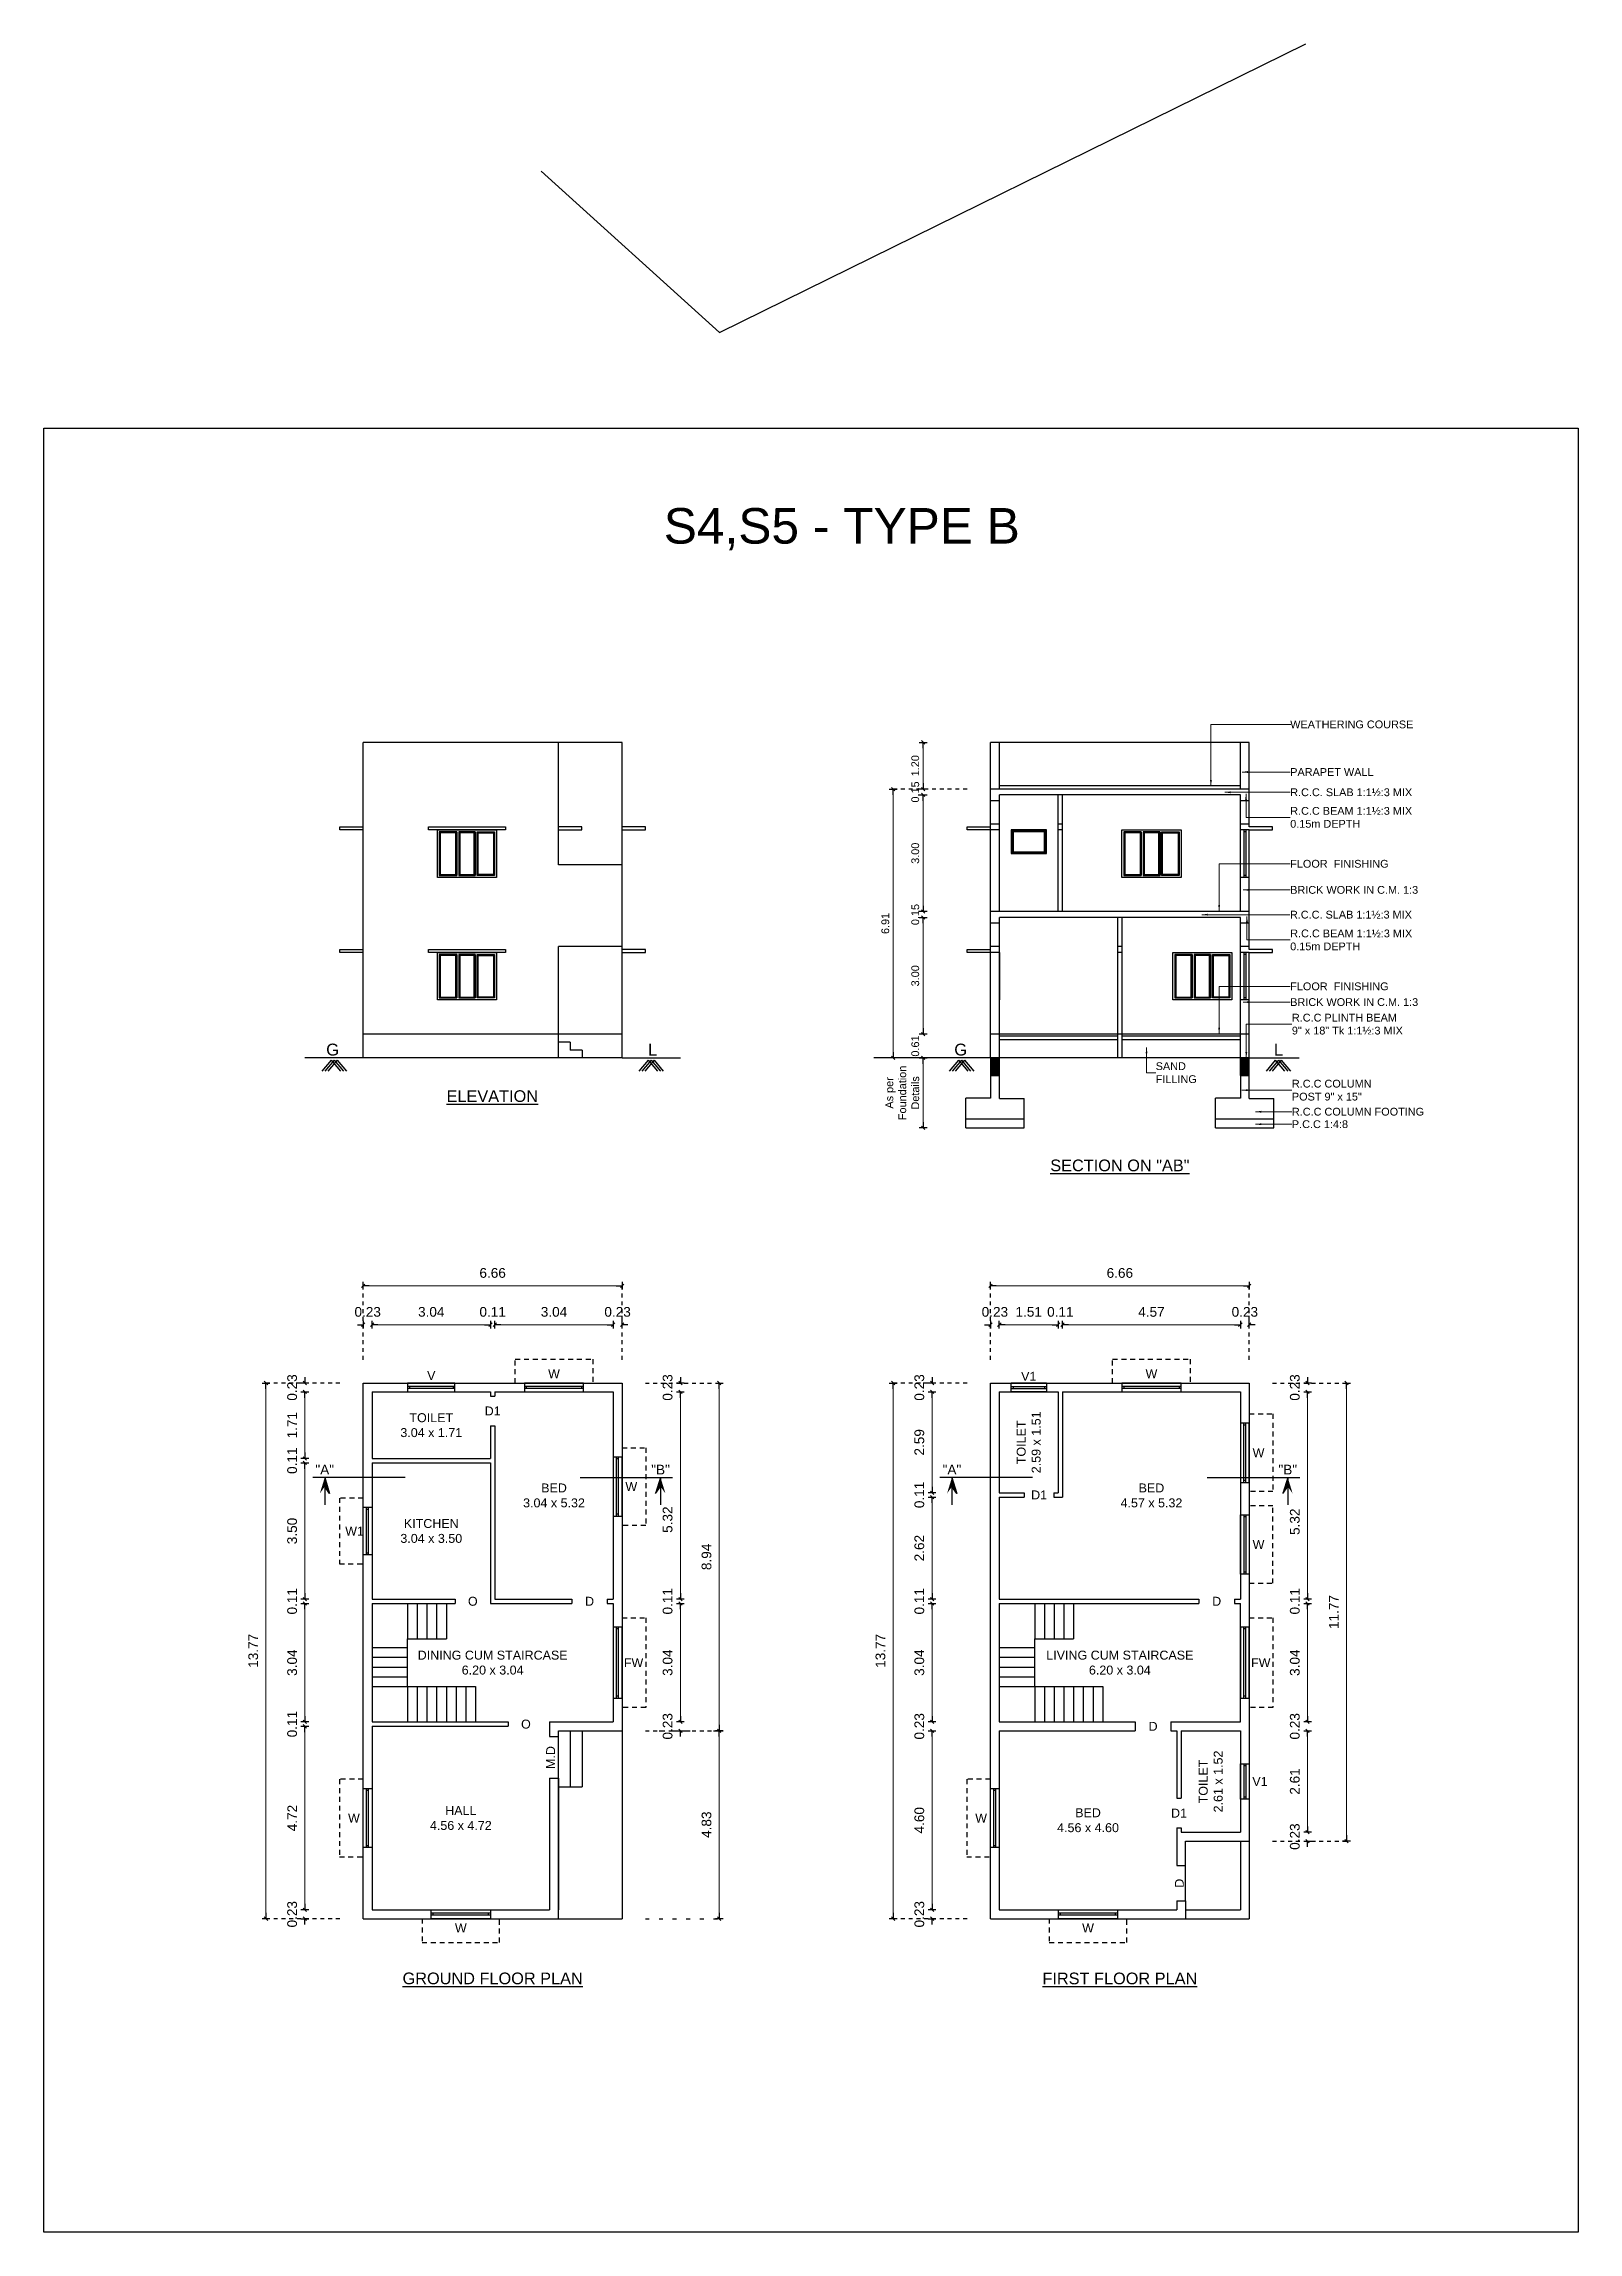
# Model space of a CAD drawing. Header units: metres. Extents: x 1126 to 1595, y 117 to 472.
# Drawn here: x 1555.8 to 1595.2, y 415.6 to 471.8 of the extents above; entities that cross this region are included whole.
import ezdxf
from ezdxf.enums import TextEntityAlignment as Align

# ---------------------------------------------------------------- set-up
doc = ezdxf.new("R2010")
doc.units = ezdxf.units.M
doc.linetypes.add('DOT', pattern=[0.25, 0, -0.25])
doc.linetypes.add('HIDDEN', pattern=[9.525, 6.35, -3.175])
for name, color, linetype in [('COL', 7, 'Continuous'), ('hat', 252, 'Continuous'), ('Sunshade', 8, 'HIDDEN'), ('TEXT', 7, 'Continuous'), ('Ventilator', 7, 'HIDDEN'), ('Window', 7, 'Continuous')]:
    doc.layers.add(name, color=color, linetype=linetype)
doc.styles.add('ARIAL', font='arial.ttf')
doc.styles.get("Standard").update_dxf_attribs({"font": 'arial.ttf', "height": 0.23})
doc.dimstyles.new('FLOOR DIM', dxfattribs={"dimtxt": 0.2, "dimasz": 0.05, "dimexe": 0.075, "dimexo": 0.3, "dimgap": 0.025, "dimtad": 0, "dimzin": 3, "dimdsep": 46, "dimtxsty": 'ARIAL', "dimblk": 'JM1', "dimcen": -0.09, "dimclrd": 5, "dimclre": 250, "dimclrt": 3, "dimazin": 0, "dimtfac": 0.65, "dimtix": 1, "dimtofl": 0, "dimtmove": 0, "dimatfit": 2, "dimfxl": 0, "dimfrac": 1, "dimtolj": 1, "dimlwd": 18, "dimlwe": -1, "dimarcsym": 0})

msp = doc.modelspace()

# ---------------------------------------------------------------- texts
at = {"color": 7}
msp.add_text('S4,S5 - TYPE B ', height=0.9144, dxfattribs=at).set_placement((1571.721, 458.994))
at = {"color": 7, "style": 'ARIAL'}
for s, height, p in [('G', 0.305, (1563.207, 445.837)), ('L', 0.305, (1571.438, 445.837)), ('G', 0.305, (1579.357, 445.837)), ('L', 0.305, (1587.528, 445.837)), ('"A"', 0.25, (1563.003, 435.069)), ('"B"', 0.25, (1571.639, 435.069)), ('"A"', 0.25, (1579.131, 435.069)), ('"B"', 0.25, (1587.767, 435.069))]:
    msp.add_text(s, height=height, dxfattribs=at).set_placement(p, align=Align.CENTER)
at = {"char_height": 0.23, "attachment_point": 5}
for s, insert in [('TOILET\\P3.04 x 1.71', (1565.743, 436.335)), ('BED\\P3.04 x 5.32', (1568.899, 434.529)), ('BED\\P4.57 x 5.32', (1584.262, 434.529)), ('KITCHEN\\P3.04 x 3.50', (1565.743, 433.616)), ('DINING CUM STAIRCASE\\P6.20 x 3.04', (1567.321, 430.232)), ('LIVING CUM STAIRCASE\\P6.20 x 3.04', (1583.449, 430.232)), ('HALL\\P4.56 x 4.72', (1566.503, 426.238)), ('BED\\P4.56 x 4.60', (1582.631, 426.181))]:
    msp.add_mtext(s, dxfattribs=dict(at, insert=insert))
at = {"char_height": 0.23, "attachment_point": 5, "rotation": 90}
for s, insert in [('TOILET\\P2.59 x 1.51', (1581.106, 435.895)), ('TOILET\\P2.61 x 1.52', (1585.787, 427.178))]:
    msp.add_mtext(s, dxfattribs=dict(at, insert=insert))
at = {"layer": 'TEXT', "style": 'ARIAL'}
for s, p in [('V', (1565.743, 437.612)), ('W', (1568.899, 437.658)), ('W', (1584.262, 437.658)), ('W', (1587.015, 435.626)), ('W', (1570.887, 434.757)), ('W1', (1563.771, 433.615)), ('W', (1587.015, 433.269)), ('FW', (1570.945, 430.232)), ('FW', (1587.073, 430.232)), ('V1', (1587.052, 427.178)), ('W', (1563.754, 426.238)), ('W', (1579.882, 426.238)), ('W', (1566.503, 423.413)), ('W', (1582.631, 423.413))]:
    msp.add_text(s, height=0.23, dxfattribs=at).set_placement(p, align=Align.MIDDLE_CENTER)
for s, rotation, p in [('V1', 0.002, (1581.106, 437.592)), ('D1', 359.998, (1567.321, 436.701)), ('D1', 359.998, (1581.373, 434.543)), ('O', 359.998, (1566.811, 431.81)), ('D', 359.998, (1569.813, 431.81)), ('D', 359.998, (1585.939, 431.81)), ('O', 359.998, (1568.177, 428.653)), ('D', 359.998, (1584.303, 428.596)), ('M.D', 90, (1568.812, 427.795)), ('D1', 359.998, (1584.97, 426.365)), ('D', 90, (1584.979, 424.563))]:
    msp.add_text(s, height=0.23, rotation=rotation, dxfattribs=at).set_placement(p, align=Align.MIDDLE_CENTER)
for s, insert, char_height, width, attachment_point in [('WEATHERING COURSE', (1587.83, 454.346), 0.2, 3.29403, 4), ('PARAPET WALL', (1587.83, 453.124), 0.2, 2.23428, 4), ('R.C.C. SLAB 1:1½:3 MIX', (1587.83, 452.602), 0.2, 3.26522, 4), ('R.C.C BEAM 1:1½:3 MIX 0.15m DEPTH  ', (1587.83, 451.957), 0.2, 3.22007, 4), ('FLOOR  FINISHING', (1587.83, 450.764), 0.2, 2.57289, 4), ('BRICK WORK IN C.M. 1:3', (1587.83, 450.093), 0.2, 3.31312, 4), ('R.C.C. SLAB 1:1½:3 MIX', (1587.823, 449.457), 0.2, 3.24741, 4), ('R.C.C BEAM 1:1½:3 MIX 0.15m DEPTH  ', (1587.83, 448.807), 0.2, 3.17084, 4), ('FLOOR  FINISHING', (1587.83, 447.614), 0.2, 2.59421, 4), ('FLOOR  FINISHING', (1587.83, 447.614), 0.2, 2.57289, 4), ('BRICK WORK IN C.M. 1:3', (1587.83, 447.209), 0.2, 3.47959, 4), ('\\A1;R.C.C PLINTH BEAM 9" x 18" Tk 1:1½:3 MIX ', (1587.873, 446.643), 0.2, 2.90178, 4), ('SAND\\PFILLING', (1584.371, 445.395), 0.2, 1.14023, 4), ('{\\fArial|b0|i0|c0|p18;\\LELEVATION}', (1567.312, 444.792), 0.3, 2.32094, 5), ('\\pt2.6;R.C.C COLUMN\\P\\ptz;POST 9" x 15"', (1587.873, 444.946), 0.2, 2.14995, 4), ('R.C.C COLUMN FOOTING', (1587.873, 444.392), 0.2, 3.51493, 4), ('P.C.C 1:4:8', (1587.873, 444.071), 0.2, 1.79468, 4), ('{\\fArial|b0|i0|c0|p18;\\LSECTION ON "AB"}', (1583.45, 443.011), 0.3, 3.8362, 5), ('{\\fArial|b0|i0|c0|p18;\\LGROUND FLOOR PLAN\\l }', (1567.321, 422.115), 0.3, 4.78593, 5), ('{\\fArial|b0|i0|c0|p18;\\LFIRST FLOOR PLAN\\l }', (1583.449, 422.114), 0.3, 4.78593, 5)]:
    msp.add_mtext(s, dxfattribs=dict(at, insert=insert, char_height=char_height, width=width, attachment_point=attachment_point))

# ---------------------------------------------------------------- blocks, each defined once
blk = doc.blocks.new('JM1')
at = {"color": 2}
for p, q in [((-3, 0), (0, 0)), ((-0.88, -0.88), (0.88, 0.88)), ((0, 2), (0, -2))]:
    blk.add_line(p, q, dxfattribs=at)
blk = doc.blocks.new('*D732')
at = {"color": 5, "lineweight": 18}
for p, q in [((1563.943, 438.919), (1563.893, 438.919)), ((1564.272, 438.919), (1564.322, 438.919))]:
    blk.add_line(p, q, dxfattribs=at)
at = {"layer": 'Defpoints', "color": 0}
for p in [(1563.993, 438.919), (1563.993, 437.419), (1564.222, 437.191)]:
    blk.add_point(p, dxfattribs=at)
at = {"color": 5, "lineweight": 18, "xscale": 0.05, "yscale": 0.05, "zscale": 0.05}
blk.add_blockref('JM1', (1563.993, 438.919), dxfattribs=at)
at = {"color": 5, "lineweight": 18, "xscale": 0.05, "yscale": 0.05, "zscale": 0.05, "rotation": 180}
blk.add_blockref('JM1', (1564.222, 438.919), dxfattribs=at)
at = {"color": 3, "insert": (1564.108, 439.247), "char_height": 0.25, "attachment_point": 5, "style": 'ARIAL'}
blk.add_mtext('\\A1;0.23', dxfattribs=at)
blk = doc.blocks.new('*D733')
at = {"color": 250, "linetype": 'DOT', "ltscale": 0.25}
for p, q in [((1563.393, 437.419), (1561.418, 437.419)), ((1563.393, 423.652), (1561.418, 423.652))]:
    blk.add_line(p, q, dxfattribs=at)
at = {"color": 5, "lineweight": 18, "ltscale": 0.25}
blk.add_line((1561.493, 437.369), (1561.493, 423.702), dxfattribs=at)
at = {"layer": 'Defpoints', "color": 0, "linetype": 'ByBlock', "ltscale": 0.25}
for p in [(1563.993, 437.419), (1561.493, 423.652), (1563.993, 423.652)]:
    blk.add_point(p, dxfattribs=at)
at = {"color": 5, "linetype": 'ByBlock', "lineweight": 18, "ltscale": 0.25, "xscale": 0.05, "yscale": 0.05, "zscale": 0.05}
for p, rotation in [((1561.493, 437.419), 90), ((1561.493, 423.652), 270)]:
    blk.add_blockref('JM1', p, dxfattribs=dict(at, rotation=rotation))
at = {"color": 3, "linetype": 'ByBlock', "ltscale": 0.25, "insert": (1561.166, 430.536), "char_height": 0.25, "attachment_point": 5, "rotation": 90, "style": 'ARIAL'}
blk.add_mtext('\\A1;13.77', dxfattribs=at)
blk = doc.blocks.new('*D734')
at = {"color": 250, "linetype": 'DOT', "ltscale": 0.25}
for p, q in [((1563.993, 438.019), (1563.993, 439.994)), ((1570.649, 438.019), (1570.649, 439.994))]:
    blk.add_line(p, q, dxfattribs=at)
at = {"color": 5, "lineweight": 18, "ltscale": 0.25}
blk.add_line((1564.043, 439.919), (1570.599, 439.919), dxfattribs=at)
at = {"layer": 'Defpoints', "color": 0, "linetype": 'ByBlock', "ltscale": 0.25}
for p in [(1570.649, 439.919), (1563.993, 437.419), (1570.649, 437.419)]:
    blk.add_point(p, dxfattribs=at)
at = {"color": 5, "linetype": 'ByBlock', "lineweight": 18, "ltscale": 0.25, "xscale": 0.05, "yscale": 0.05, "zscale": 0.05, "rotation": 180}
blk.add_blockref('JM1', (1563.993, 439.919), dxfattribs=at)
at = {"color": 5, "linetype": 'ByBlock', "lineweight": 18, "ltscale": 0.25, "xscale": 0.05, "yscale": 0.05, "zscale": 0.05}
blk.add_blockref('JM1', (1570.649, 439.919), dxfattribs=at)
at = {"color": 3, "linetype": 'ByBlock', "ltscale": 0.25, "insert": (1567.321, 440.247), "char_height": 0.25, "attachment_point": 5, "style": 'ARIAL'}
blk.add_mtext('\\A1;6.66', dxfattribs=at)
blk = doc.blocks.new('*D735')
at = {"color": 5, "lineweight": 18, "ltscale": 50}
for p, q in [((1562.493, 437.469), (1562.493, 437.519)), ((1562.493, 437.141), (1562.493, 437.091))]:
    blk.add_line(p, q, dxfattribs=at)
at = {"layer": 'Defpoints', "color": 0, "ltscale": 50}
for p in [(1562.493, 437.419), (1563.993, 437.419), (1564.222, 437.191)]:
    blk.add_point(p, dxfattribs=at)
at = {"color": 5, "lineweight": 18, "ltscale": 50, "xscale": 0.05, "yscale": 0.05, "zscale": 0.05}
for p, rotation in [((1562.493, 437.419), 270), ((1562.493, 437.191), 90)]:
    blk.add_blockref('JM1', p, dxfattribs=dict(at, rotation=rotation))
at = {"color": 3, "ltscale": 50, "insert": (1562.166, 437.305), "char_height": 0.25, "attachment_point": 5, "rotation": 90, "style": 'ARIAL'}
blk.add_mtext('\\A1;0.23', dxfattribs=at)
blk = doc.blocks.new('*D736')
at = {"color": 5, "lineweight": 18}
blk.add_line((1564.272, 438.919), (1567.214, 438.919), dxfattribs=at)
at = {"layer": 'Defpoints', "color": 0}
for p in [(1567.264, 438.919), (1564.222, 437.191), (1567.264, 437.191)]:
    blk.add_point(p, dxfattribs=at)
at = {"color": 5, "lineweight": 18, "xscale": 0.05, "yscale": 0.05, "zscale": 0.05, "rotation": 180}
blk.add_blockref('JM1', (1564.222, 438.919), dxfattribs=at)
at = {"color": 5, "lineweight": 18, "xscale": 0.05, "yscale": 0.05, "zscale": 0.05}
blk.add_blockref('JM1', (1567.264, 438.919), dxfattribs=at)
at = {"color": 3, "insert": (1565.743, 439.247), "char_height": 0.25, "attachment_point": 5, "style": 'ARIAL'}
blk.add_mtext('\\A1;3.04', dxfattribs=at)
blk = doc.blocks.new('*D737')
at = {"color": 5, "lineweight": 18}
for p, q in [((1567.214, 438.919), (1567.164, 438.919)), ((1567.428, 438.919), (1567.478, 438.919))]:
    blk.add_line(p, q, dxfattribs=at)
at = {"layer": 'Defpoints', "color": 0}
for p in [(1567.378, 438.919), (1567.264, 437.191), (1567.378, 437.191)]:
    blk.add_point(p, dxfattribs=at)
at = {"color": 5, "lineweight": 18, "xscale": 0.05, "yscale": 0.05, "zscale": 0.05}
blk.add_blockref('JM1', (1567.264, 438.919), dxfattribs=at)
at = {"color": 5, "lineweight": 18, "xscale": 0.05, "yscale": 0.05, "zscale": 0.05, "rotation": 180}
blk.add_blockref('JM1', (1567.378, 438.919), dxfattribs=at)
at = {"color": 3, "insert": (1567.321, 439.247), "char_height": 0.25, "attachment_point": 5, "style": 'ARIAL'}
blk.add_mtext('\\A1;0.11', dxfattribs=at)
blk = doc.blocks.new('*D738')
at = {"color": 5, "lineweight": 18}
blk.add_line((1567.428, 438.919), (1570.37, 438.919), dxfattribs=at)
at = {"layer": 'Defpoints', "color": 0}
for p in [(1570.42, 438.919), (1567.378, 437.191), (1570.42, 437.191)]:
    blk.add_point(p, dxfattribs=at)
at = {"color": 5, "lineweight": 18, "xscale": 0.05, "yscale": 0.05, "zscale": 0.05, "rotation": 180}
blk.add_blockref('JM1', (1567.378, 438.919), dxfattribs=at)
at = {"color": 5, "lineweight": 18, "xscale": 0.05, "yscale": 0.05, "zscale": 0.05}
blk.add_blockref('JM1', (1570.42, 438.919), dxfattribs=at)
at = {"color": 3, "insert": (1568.899, 439.247), "char_height": 0.25, "attachment_point": 5, "style": 'ARIAL'}
blk.add_mtext('\\A1;3.04', dxfattribs=at)
blk = doc.blocks.new('*D739')
at = {"color": 5, "lineweight": 18}
for p, q in [((1570.37, 438.919), (1570.32, 438.919)), ((1570.699, 438.919), (1570.749, 438.919))]:
    blk.add_line(p, q, dxfattribs=at)
at = {"layer": 'Defpoints', "color": 0}
for p in [(1570.649, 438.919), (1570.42, 437.191), (1570.649, 437.419)]:
    blk.add_point(p, dxfattribs=at)
at = {"color": 5, "lineweight": 18, "xscale": 0.05, "yscale": 0.05, "zscale": 0.05}
blk.add_blockref('JM1', (1570.42, 438.919), dxfattribs=at)
at = {"color": 5, "lineweight": 18, "xscale": 0.05, "yscale": 0.05, "zscale": 0.05, "rotation": 180}
blk.add_blockref('JM1', (1570.649, 438.919), dxfattribs=at)
at = {"color": 3, "insert": (1570.534, 439.247), "char_height": 0.25, "attachment_point": 5, "style": 'ARIAL'}
blk.add_mtext('\\A1;0.23', dxfattribs=at)
blk = doc.blocks.new('*D740')
at = {"color": 5, "lineweight": 18}
blk.add_line((1562.493, 437.141), (1562.493, 435.53), dxfattribs=at)
at = {"layer": 'Defpoints', "color": 0}
for p in [(1564.222, 437.191), (1562.493, 435.48), (1564.221, 435.48)]:
    blk.add_point(p, dxfattribs=at)
at = {"color": 5, "lineweight": 18, "xscale": 0.05, "yscale": 0.05, "zscale": 0.05}
for p, rotation in [((1562.493, 437.191), 90), ((1562.493, 435.48), 270)]:
    blk.add_blockref('JM1', p, dxfattribs=dict(at, rotation=rotation))
at = {"color": 3, "insert": (1562.168, 436.335), "char_height": 0.25, "attachment_point": 5, "rotation": 90, "style": 'ARIAL'}
blk.add_mtext('\\A1;1.71', dxfattribs=at)
blk = doc.blocks.new('*D741')
at = {"color": 5, "lineweight": 18}
for p, q in [((1562.493, 435.53), (1562.493, 435.58)), ((1562.493, 435.316), (1562.493, 435.266))]:
    blk.add_line(p, q, dxfattribs=at)
at = {"layer": 'Defpoints', "color": 0}
for p in [(1562.493, 435.366), (1564.221, 435.48), (1564.221, 435.366)]:
    blk.add_point(p, dxfattribs=at)
at = {"color": 5, "lineweight": 18, "xscale": 0.05, "yscale": 0.05, "zscale": 0.05}
for p, rotation in [((1562.493, 435.48), 270), ((1562.493, 435.366), 90)]:
    blk.add_blockref('JM1', p, dxfattribs=dict(at, rotation=rotation))
at = {"color": 3, "insert": (1562.166, 435.423), "char_height": 0.25, "attachment_point": 5, "rotation": 90, "style": 'ARIAL'}
blk.add_mtext('\\A1;0.11', dxfattribs=at)
blk = doc.blocks.new('*D742')
at = {"color": 5, "lineweight": 18}
blk.add_line((1562.493, 435.316), (1562.493, 431.917), dxfattribs=at)
at = {"layer": 'Defpoints', "color": 0}
for p in [(1564.221, 435.366), (1562.493, 431.867), (1564.221, 431.867)]:
    blk.add_point(p, dxfattribs=at)
at = {"color": 5, "lineweight": 18, "xscale": 0.05, "yscale": 0.05, "zscale": 0.05}
for p, rotation in [((1562.493, 435.366), 90), ((1562.493, 431.867), 270)]:
    blk.add_blockref('JM1', p, dxfattribs=dict(at, rotation=rotation))
at = {"color": 3, "insert": (1562.166, 433.616), "char_height": 0.25, "attachment_point": 5, "rotation": 90, "style": 'ARIAL'}
blk.add_mtext('\\A1;3.50', dxfattribs=at)
blk = doc.blocks.new('*D743')
at = {"color": 5, "lineweight": 18}
for p, q in [((1562.493, 431.917), (1562.493, 431.967)), ((1562.493, 431.703), (1562.493, 431.653))]:
    blk.add_line(p, q, dxfattribs=at)
at = {"layer": 'Defpoints', "color": 0}
for p in [(1562.493, 431.753), (1564.221, 431.867), (1564.221, 431.753)]:
    blk.add_point(p, dxfattribs=at)
at = {"color": 5, "lineweight": 18, "xscale": 0.05, "yscale": 0.05, "zscale": 0.05}
for p, rotation in [((1562.493, 431.867), 270), ((1562.493, 431.753), 90)]:
    blk.add_blockref('JM1', p, dxfattribs=dict(at, rotation=rotation))
at = {"color": 3, "insert": (1562.166, 431.81), "char_height": 0.25, "attachment_point": 5, "rotation": 90, "style": 'ARIAL'}
blk.add_mtext('\\A1;0.11', dxfattribs=at)
blk = doc.blocks.new('*D744')
at = {"color": 5, "lineweight": 18}
blk.add_line((1562.493, 431.703), (1562.493, 428.76), dxfattribs=at)
at = {"layer": 'Defpoints', "color": 0}
for p in [(1564.221, 431.753), (1562.493, 428.71), (1564.221, 428.71)]:
    blk.add_point(p, dxfattribs=at)
at = {"color": 5, "lineweight": 18, "xscale": 0.05, "yscale": 0.05, "zscale": 0.05}
for p, rotation in [((1562.493, 431.753), 90), ((1562.493, 428.71), 270)]:
    blk.add_blockref('JM1', p, dxfattribs=dict(at, rotation=rotation))
at = {"color": 3, "insert": (1562.166, 430.232), "char_height": 0.25, "attachment_point": 5, "rotation": 90, "style": 'ARIAL'}
blk.add_mtext('\\A1;3.04', dxfattribs=at)
blk = doc.blocks.new('*D745')
at = {"color": 5, "lineweight": 18}
for p, q in [((1562.493, 428.76), (1562.493, 428.81)), ((1562.493, 428.546), (1562.493, 428.496))]:
    blk.add_line(p, q, dxfattribs=at)
at = {"layer": 'Defpoints', "color": 0}
for p in [(1564.221, 428.71), (1562.493, 428.596), (1564.221, 428.596)]:
    blk.add_point(p, dxfattribs=at)
at = {"color": 5, "lineweight": 18, "xscale": 0.05, "yscale": 0.05, "zscale": 0.05}
for p, rotation in [((1562.493, 428.71), 270), ((1562.493, 428.596), 90)]:
    blk.add_blockref('JM1', p, dxfattribs=dict(at, rotation=rotation))
at = {"color": 3, "insert": (1562.166, 428.653), "char_height": 0.25, "attachment_point": 5, "rotation": 90, "style": 'ARIAL'}
blk.add_mtext('\\A1;0.11', dxfattribs=at)
blk = doc.blocks.new('*D746')
at = {"color": 5, "lineweight": 18}
blk.add_line((1562.493, 428.546), (1562.493, 423.931), dxfattribs=at)
at = {"layer": 'Defpoints', "color": 0}
for p in [(1564.221, 428.596), (1562.493, 423.881), (1564.221, 423.881)]:
    blk.add_point(p, dxfattribs=at)
at = {"color": 5, "lineweight": 18, "xscale": 0.05, "yscale": 0.05, "zscale": 0.05}
for p, rotation in [((1562.493, 428.596), 90), ((1562.493, 423.881), 270)]:
    blk.add_blockref('JM1', p, dxfattribs=dict(at, rotation=rotation))
at = {"color": 3, "insert": (1562.168, 426.238), "char_height": 0.25, "attachment_point": 5, "rotation": 90, "style": 'ARIAL'}
blk.add_mtext('\\A1;4.72', dxfattribs=at)
blk = doc.blocks.new('*D747')
at = {"color": 5, "lineweight": 18}
for p, q in [((1562.493, 423.931), (1562.493, 423.981)), ((1562.493, 423.602), (1562.493, 423.552))]:
    blk.add_line(p, q, dxfattribs=at)
at = {"layer": 'Defpoints', "color": 0}
for p in [(1562.493, 423.652), (1563.993, 423.652), (1564.221, 423.881)]:
    blk.add_point(p, dxfattribs=at)
at = {"color": 5, "lineweight": 18, "xscale": 0.05, "yscale": 0.05, "zscale": 0.05}
for p, rotation in [((1562.493, 423.881), 270), ((1562.493, 423.652), 90)]:
    blk.add_blockref('JM1', p, dxfattribs=dict(at, rotation=rotation))
at = {"color": 3, "insert": (1562.166, 423.766), "char_height": 0.25, "attachment_point": 5, "rotation": 90, "style": 'ARIAL'}
blk.add_mtext('\\A1;0.23', dxfattribs=at)
blk = doc.blocks.new('*D748')
at = {"color": 250, "linetype": 'DOT', "ltscale": 0.25}
for p, q in [((1571.249, 437.419), (1573.224, 437.419)), ((1571.249, 428.482), (1573.224, 428.482))]:
    blk.add_line(p, q, dxfattribs=at)
at = {"color": 5, "lineweight": 18, "ltscale": 0.25}
blk.add_line((1573.149, 437.369), (1573.149, 428.532), dxfattribs=at)
at = {"layer": 'Defpoints', "color": 0, "linetype": 'ByBlock', "ltscale": 0.25}
for p in [(1570.649, 437.419), (1570.649, 428.482), (1573.149, 428.482)]:
    blk.add_point(p, dxfattribs=at)
at = {"color": 5, "linetype": 'ByBlock', "lineweight": 18, "ltscale": 0.25, "xscale": 0.05, "yscale": 0.05, "zscale": 0.05}
for p, rotation in [((1573.149, 437.419), 90), ((1573.149, 428.482), 270)]:
    blk.add_blockref('JM1', p, dxfattribs=dict(at, rotation=rotation))
at = {"color": 3, "linetype": 'ByBlock', "ltscale": 0.25, "insert": (1572.821, 432.951), "char_height": 0.25, "attachment_point": 5, "rotation": 90, "style": 'ARIAL'}
blk.add_mtext('\\A1;8.94', dxfattribs=at)
blk = doc.blocks.new('*D749')
at = {"color": 5, "lineweight": 18, "ltscale": 50}
for p, q in [((1572.149, 437.469), (1572.149, 437.519)), ((1572.149, 437.141), (1572.149, 437.091))]:
    blk.add_line(p, q, dxfattribs=at)
at = {"layer": 'Defpoints', "color": 0, "ltscale": 50}
for p in [(1570.42, 437.191), (1570.649, 437.419), (1572.149, 437.419)]:
    blk.add_point(p, dxfattribs=at)
at = {"color": 5, "lineweight": 18, "ltscale": 50, "xscale": 0.05, "yscale": 0.05, "zscale": 0.05}
for p, rotation in [((1572.149, 437.419), 270), ((1572.149, 437.191), 90)]:
    blk.add_blockref('JM1', p, dxfattribs=dict(at, rotation=rotation))
at = {"color": 3, "ltscale": 50, "insert": (1571.821, 437.305), "char_height": 0.25, "attachment_point": 5, "rotation": 90, "style": 'ARIAL'}
blk.add_mtext('\\A1;0.23', dxfattribs=at)
blk = doc.blocks.new('*D750')
at = {"color": 5, "lineweight": 18}
blk.add_line((1572.149, 437.141), (1572.149, 431.917), dxfattribs=at)
at = {"layer": 'Defpoints', "color": 0}
for p in [(1570.42, 437.191), (1570.42, 431.867), (1572.149, 431.867)]:
    blk.add_point(p, dxfattribs=at)
at = {"color": 5, "lineweight": 18, "xscale": 0.05, "yscale": 0.05, "zscale": 0.05}
for p, rotation in [((1572.149, 437.191), 90), ((1572.149, 431.867), 270)]:
    blk.add_blockref('JM1', p, dxfattribs=dict(at, rotation=rotation))
at = {"color": 3, "insert": (1571.821, 433.907), "char_height": 0.25, "attachment_point": 5, "rotation": 90, "style": 'ARIAL'}
blk.add_mtext('\\A1;5.32', dxfattribs=at)
blk = doc.blocks.new('*D751')
at = {"color": 5, "lineweight": 18}
for p, q in [((1572.149, 431.917), (1572.149, 431.967)), ((1572.149, 431.703), (1572.149, 431.653))]:
    blk.add_line(p, q, dxfattribs=at)
at = {"layer": 'Defpoints', "color": 0}
for p in [(1570.42, 431.867), (1570.42, 431.753), (1572.149, 431.753)]:
    blk.add_point(p, dxfattribs=at)
at = {"color": 5, "lineweight": 18, "xscale": 0.05, "yscale": 0.05, "zscale": 0.05}
for p, rotation in [((1572.149, 431.867), 270), ((1572.149, 431.753), 90)]:
    blk.add_blockref('JM1', p, dxfattribs=dict(at, rotation=rotation))
at = {"color": 3, "insert": (1571.821, 431.81), "char_height": 0.25, "attachment_point": 5, "rotation": 90, "style": 'ARIAL'}
blk.add_mtext('\\A1;0.11', dxfattribs=at)
blk = doc.blocks.new('*D752')
at = {"color": 5, "lineweight": 18}
blk.add_line((1572.149, 431.703), (1572.149, 428.76), dxfattribs=at)
at = {"layer": 'Defpoints', "color": 0}
for p in [(1570.42, 431.753), (1570.42, 428.71), (1572.149, 428.71)]:
    blk.add_point(p, dxfattribs=at)
at = {"color": 5, "lineweight": 18, "xscale": 0.05, "yscale": 0.05, "zscale": 0.05}
for p, rotation in [((1572.149, 431.753), 90), ((1572.149, 428.71), 270)]:
    blk.add_blockref('JM1', p, dxfattribs=dict(at, rotation=rotation))
at = {"color": 3, "insert": (1571.821, 430.232), "char_height": 0.25, "attachment_point": 5, "rotation": 90, "style": 'ARIAL'}
blk.add_mtext('\\A1;3.04', dxfattribs=at)
blk = doc.blocks.new('*D753')
at = {"color": 5, "lineweight": 18}
for p, q in [((1572.149, 428.76), (1572.149, 428.81)), ((1572.149, 428.432), (1572.149, 428.382))]:
    blk.add_line(p, q, dxfattribs=at)
at = {"layer": 'Defpoints', "color": 0}
for p in [(1570.42, 428.71), (1570.649, 428.482), (1572.149, 428.482)]:
    blk.add_point(p, dxfattribs=at)
at = {"color": 5, "lineweight": 18, "xscale": 0.05, "yscale": 0.05, "zscale": 0.05}
for p, rotation in [((1572.149, 428.71), 270), ((1572.149, 428.482), 90)]:
    blk.add_blockref('JM1', p, dxfattribs=dict(at, rotation=rotation))
at = {"color": 3, "insert": (1571.821, 428.596), "char_height": 0.25, "attachment_point": 5, "rotation": 90, "style": 'ARIAL'}
blk.add_mtext('\\A1;0.23', dxfattribs=at)
blk = doc.blocks.new('*D754')
at = {"color": 250, "linetype": 'DOT'}
for p, q in [((1571.249, 428.482), (1573.224, 428.482)), ((1571.249, 423.652), (1573.224, 423.652))]:
    blk.add_line(p, q, dxfattribs=at)
at = {"color": 5, "lineweight": 18}
blk.add_line((1573.149, 428.432), (1573.149, 423.702), dxfattribs=at)
at = {"layer": 'Defpoints', "color": 0}
for p in [(1570.649, 428.482), (1570.649, 423.652), (1573.149, 423.652)]:
    blk.add_point(p, dxfattribs=at)
at = {"color": 5, "lineweight": 18, "xscale": 0.05, "yscale": 0.05, "zscale": 0.05}
for p, rotation in [((1573.149, 428.482), 90), ((1573.149, 423.652), 270)]:
    blk.add_blockref('JM1', p, dxfattribs=dict(at, rotation=rotation))
at = {"color": 3, "insert": (1572.821, 426.067), "char_height": 0.25, "attachment_point": 5, "rotation": 90, "style": 'ARIAL'}
blk.add_mtext('\\A1;4.83', dxfattribs=at)
blk = doc.blocks.new('*D755')
at = {"color": 5, "lineweight": 18}
for p, q in [((1580.071, 438.919), (1580.021, 438.919)), ((1580.4, 438.919), (1580.45, 438.919))]:
    blk.add_line(p, q, dxfattribs=at)
at = {"layer": 'Defpoints', "color": 0}
for p in [(1580.121, 438.919), (1580.121, 437.419), (1580.35, 437.191)]:
    blk.add_point(p, dxfattribs=at)
at = {"color": 5, "lineweight": 18, "xscale": 0.05, "yscale": 0.05, "zscale": 0.05}
blk.add_blockref('JM1', (1580.121, 438.919), dxfattribs=at)
at = {"color": 5, "lineweight": 18, "xscale": 0.05, "yscale": 0.05, "zscale": 0.05, "rotation": 180}
blk.add_blockref('JM1', (1580.35, 438.919), dxfattribs=at)
at = {"color": 3, "insert": (1580.236, 439.247), "char_height": 0.25, "attachment_point": 5, "style": 'ARIAL'}
blk.add_mtext('\\A1;0.23', dxfattribs=at)
blk = doc.blocks.new('*D756')
at = {"color": 250, "linetype": 'DOT', "ltscale": 0.25}
for p, q in [((1579.521, 437.419), (1577.546, 437.419)), ((1579.521, 423.652), (1577.546, 423.652))]:
    blk.add_line(p, q, dxfattribs=at)
at = {"color": 5, "lineweight": 18, "ltscale": 0.25}
blk.add_line((1577.621, 437.369), (1577.621, 423.702), dxfattribs=at)
at = {"layer": 'Defpoints', "color": 0, "linetype": 'ByBlock', "ltscale": 0.25}
for p in [(1580.121, 437.419), (1577.621, 423.652), (1580.121, 423.652)]:
    blk.add_point(p, dxfattribs=at)
at = {"color": 5, "linetype": 'ByBlock', "lineweight": 18, "ltscale": 0.25, "xscale": 0.05, "yscale": 0.05, "zscale": 0.05}
for p, rotation in [((1577.621, 437.419), 90), ((1577.621, 423.652), 270)]:
    blk.add_blockref('JM1', p, dxfattribs=dict(at, rotation=rotation))
at = {"color": 3, "linetype": 'ByBlock', "ltscale": 0.25, "insert": (1577.294, 430.536), "char_height": 0.25, "attachment_point": 5, "rotation": 90, "style": 'ARIAL'}
blk.add_mtext('\\A1;13.77', dxfattribs=at)
blk = doc.blocks.new('*D757')
at = {"color": 250, "linetype": 'DOT', "ltscale": 0.25}
for p, q in [((1580.121, 438.019), (1580.121, 439.994)), ((1586.776, 438.019), (1586.776, 439.994))]:
    blk.add_line(p, q, dxfattribs=at)
at = {"color": 5, "lineweight": 18, "ltscale": 0.25}
blk.add_line((1580.171, 439.919), (1586.726, 439.919), dxfattribs=at)
at = {"layer": 'Defpoints', "color": 0, "linetype": 'ByBlock', "ltscale": 0.25}
for p in [(1586.776, 439.919), (1580.121, 437.419), (1586.776, 437.419)]:
    blk.add_point(p, dxfattribs=at)
at = {"color": 5, "linetype": 'ByBlock', "lineweight": 18, "ltscale": 0.25, "xscale": 0.05, "yscale": 0.05, "zscale": 0.05, "rotation": 180}
blk.add_blockref('JM1', (1580.121, 439.919), dxfattribs=at)
at = {"color": 5, "linetype": 'ByBlock', "lineweight": 18, "ltscale": 0.25, "xscale": 0.05, "yscale": 0.05, "zscale": 0.05}
blk.add_blockref('JM1', (1586.776, 439.919), dxfattribs=at)
at = {"color": 3, "linetype": 'ByBlock', "ltscale": 0.25, "insert": (1583.449, 440.247), "char_height": 0.25, "attachment_point": 5, "style": 'ARIAL'}
blk.add_mtext('\\A1;6.66', dxfattribs=at)
blk = doc.blocks.new('*D758')
at = {"color": 5, "lineweight": 18, "ltscale": 50}
for p, q in [((1578.621, 437.469), (1578.621, 437.519)), ((1578.621, 437.141), (1578.621, 437.091))]:
    blk.add_line(p, q, dxfattribs=at)
at = {"layer": 'Defpoints', "color": 0, "ltscale": 50}
for p in [(1578.621, 437.419), (1580.121, 437.419), (1580.35, 437.191)]:
    blk.add_point(p, dxfattribs=at)
at = {"color": 5, "lineweight": 18, "ltscale": 50, "xscale": 0.05, "yscale": 0.05, "zscale": 0.05}
for p, rotation in [((1578.621, 437.419), 270), ((1578.621, 437.191), 90)]:
    blk.add_blockref('JM1', p, dxfattribs=dict(at, rotation=rotation))
at = {"color": 3, "ltscale": 50, "insert": (1578.294, 437.305), "char_height": 0.25, "attachment_point": 5, "rotation": 90, "style": 'ARIAL'}
blk.add_mtext('\\A1;0.23', dxfattribs=at)
blk = doc.blocks.new('*D759')
at = {"color": 5, "lineweight": 18}
blk.add_line((1578.621, 437.141), (1578.621, 434.65), dxfattribs=at)
at = {"layer": 'Defpoints', "color": 0}
for p in [(1580.35, 437.191), (1578.621, 434.6), (1580.35, 434.6)]:
    blk.add_point(p, dxfattribs=at)
at = {"color": 5, "lineweight": 18, "xscale": 0.05, "yscale": 0.05, "zscale": 0.05}
for p, rotation in [((1578.621, 437.191), 90), ((1578.621, 434.6), 270)]:
    blk.add_blockref('JM1', p, dxfattribs=dict(at, rotation=rotation))
at = {"color": 3, "insert": (1578.294, 435.895), "char_height": 0.25, "attachment_point": 5, "rotation": 90, "style": 'ARIAL'}
blk.add_mtext('\\A1;2.59', dxfattribs=at)
blk = doc.blocks.new('*D760')
at = {"color": 5, "lineweight": 18}
for p, q in [((1578.621, 434.65), (1578.621, 434.7)), ((1578.621, 434.436), (1578.621, 434.386))]:
    blk.add_line(p, q, dxfattribs=at)
at = {"layer": 'Defpoints', "color": 0}
for p in [(1578.621, 434.486), (1580.349, 434.486), (1580.35, 434.6)]:
    blk.add_point(p, dxfattribs=at)
at = {"color": 5, "lineweight": 18, "xscale": 0.05, "yscale": 0.05, "zscale": 0.05}
for p, rotation in [((1578.621, 434.6), 270), ((1578.621, 434.486), 90)]:
    blk.add_blockref('JM1', p, dxfattribs=dict(at, rotation=rotation))
at = {"color": 3, "insert": (1578.294, 434.543), "char_height": 0.25, "attachment_point": 5, "rotation": 90, "style": 'ARIAL'}
blk.add_mtext('\\A1;0.11', dxfattribs=at)
blk = doc.blocks.new('*D761')
at = {"color": 5, "lineweight": 18}
blk.add_line((1578.621, 434.436), (1578.621, 431.917), dxfattribs=at)
at = {"layer": 'Defpoints', "color": 0}
for p in [(1580.349, 434.486), (1578.621, 431.867), (1580.349, 431.867)]:
    blk.add_point(p, dxfattribs=at)
at = {"color": 5, "lineweight": 18, "xscale": 0.05, "yscale": 0.05, "zscale": 0.05}
for p, rotation in [((1578.621, 434.486), 90), ((1578.621, 431.867), 270)]:
    blk.add_blockref('JM1', p, dxfattribs=dict(at, rotation=rotation))
at = {"color": 3, "insert": (1578.294, 433.176), "char_height": 0.25, "attachment_point": 5, "rotation": 90, "style": 'ARIAL'}
blk.add_mtext('\\A1;2.62', dxfattribs=at)
blk = doc.blocks.new('*D762')
at = {"color": 5, "lineweight": 18}
for p, q in [((1578.621, 431.917), (1578.621, 431.967)), ((1578.621, 431.703), (1578.621, 431.653))]:
    blk.add_line(p, q, dxfattribs=at)
at = {"layer": 'Defpoints', "color": 0}
for p in [(1578.621, 431.753), (1580.349, 431.867), (1580.349, 431.753)]:
    blk.add_point(p, dxfattribs=at)
at = {"color": 5, "lineweight": 18, "xscale": 0.05, "yscale": 0.05, "zscale": 0.05}
for p, rotation in [((1578.621, 431.867), 270), ((1578.621, 431.753), 90)]:
    blk.add_blockref('JM1', p, dxfattribs=dict(at, rotation=rotation))
at = {"color": 3, "insert": (1578.294, 431.81), "char_height": 0.25, "attachment_point": 5, "rotation": 90, "style": 'ARIAL'}
blk.add_mtext('\\A1;0.11', dxfattribs=at)
blk = doc.blocks.new('*D763')
at = {"color": 5, "lineweight": 18}
blk.add_line((1578.621, 431.703), (1578.621, 428.76), dxfattribs=at)
at = {"layer": 'Defpoints', "color": 0}
for p in [(1580.349, 431.753), (1578.621, 428.71), (1580.35, 428.71)]:
    blk.add_point(p, dxfattribs=at)
at = {"color": 5, "lineweight": 18, "xscale": 0.05, "yscale": 0.05, "zscale": 0.05}
for p, rotation in [((1578.621, 431.753), 90), ((1578.621, 428.71), 270)]:
    blk.add_blockref('JM1', p, dxfattribs=dict(at, rotation=rotation))
at = {"color": 3, "insert": (1578.294, 430.232), "char_height": 0.25, "attachment_point": 5, "rotation": 90, "style": 'ARIAL'}
blk.add_mtext('\\A1;3.04', dxfattribs=at)
blk = doc.blocks.new('*D764')
at = {"color": 5, "lineweight": 18}
for p, q in [((1578.621, 428.76), (1578.621, 428.81)), ((1578.621, 428.431), (1578.621, 428.381))]:
    blk.add_line(p, q, dxfattribs=at)
at = {"layer": 'Defpoints', "color": 0}
for p in [(1580.35, 428.71), (1578.621, 428.481), (1580.349, 428.481)]:
    blk.add_point(p, dxfattribs=at)
at = {"color": 5, "lineweight": 18, "xscale": 0.05, "yscale": 0.05, "zscale": 0.05}
for p, rotation in [((1578.621, 428.71), 270), ((1578.621, 428.481), 90)]:
    blk.add_blockref('JM1', p, dxfattribs=dict(at, rotation=rotation))
at = {"color": 3, "insert": (1578.294, 428.596), "char_height": 0.25, "attachment_point": 5, "rotation": 90, "style": 'ARIAL'}
blk.add_mtext('\\A1;0.23', dxfattribs=at)
blk = doc.blocks.new('*D765')
at = {"color": 5, "lineweight": 18}
blk.add_line((1578.621, 428.431), (1578.621, 423.931), dxfattribs=at)
at = {"layer": 'Defpoints', "color": 0}
for p in [(1580.349, 428.481), (1578.621, 423.881), (1580.349, 423.881)]:
    blk.add_point(p, dxfattribs=at)
at = {"color": 5, "lineweight": 18, "xscale": 0.05, "yscale": 0.05, "zscale": 0.05}
for p, rotation in [((1578.621, 428.481), 90), ((1578.621, 423.881), 270)]:
    blk.add_blockref('JM1', p, dxfattribs=dict(at, rotation=rotation))
at = {"color": 3, "insert": (1578.294, 426.181), "char_height": 0.25, "attachment_point": 5, "rotation": 90, "style": 'ARIAL'}
blk.add_mtext('\\A1;4.60', dxfattribs=at)
blk = doc.blocks.new('*D766')
at = {"color": 5, "lineweight": 18}
for p, q in [((1578.621, 423.931), (1578.621, 423.981)), ((1578.621, 423.602), (1578.621, 423.552))]:
    blk.add_line(p, q, dxfattribs=at)
at = {"layer": 'Defpoints', "color": 0}
for p in [(1578.621, 423.652), (1580.121, 423.652), (1580.349, 423.881)]:
    blk.add_point(p, dxfattribs=at)
at = {"color": 5, "lineweight": 18, "xscale": 0.05, "yscale": 0.05, "zscale": 0.05}
for p, rotation in [((1578.621, 423.881), 270), ((1578.621, 423.652), 90)]:
    blk.add_blockref('JM1', p, dxfattribs=dict(at, rotation=rotation))
at = {"color": 3, "insert": (1578.294, 423.766), "char_height": 0.25, "attachment_point": 5, "rotation": 90, "style": 'ARIAL'}
blk.add_mtext('\\A1;0.23', dxfattribs=at)
blk = doc.blocks.new('*D767')
at = {"color": 5, "lineweight": 18}
blk.add_line((1580.4, 438.919), (1581.812, 438.919), dxfattribs=at)
at = {"layer": 'Defpoints', "color": 0}
for p in [(1581.862, 438.919), (1580.35, 437.191), (1581.862, 437.191)]:
    blk.add_point(p, dxfattribs=at)
at = {"color": 5, "lineweight": 18, "xscale": 0.05, "yscale": 0.05, "zscale": 0.05, "rotation": 180}
blk.add_blockref('JM1', (1580.35, 438.919), dxfattribs=at)
at = {"color": 5, "lineweight": 18, "xscale": 0.05, "yscale": 0.05, "zscale": 0.05}
blk.add_blockref('JM1', (1581.862, 438.919), dxfattribs=at)
at = {"color": 3, "insert": (1581.106, 439.247), "char_height": 0.25, "attachment_point": 5, "style": 'ARIAL'}
blk.add_mtext('\\A1;1.51', dxfattribs=at)
blk = doc.blocks.new('*D768')
at = {"color": 5, "lineweight": 18}
for p, q in [((1581.812, 438.919), (1581.762, 438.919)), ((1582.026, 438.919), (1582.076, 438.919))]:
    blk.add_line(p, q, dxfattribs=at)
at = {"layer": 'Defpoints', "color": 0}
for p in [(1581.976, 438.919), (1581.862, 437.191), (1581.976, 437.191)]:
    blk.add_point(p, dxfattribs=at)
at = {"color": 5, "lineweight": 18, "xscale": 0.05, "yscale": 0.05, "zscale": 0.05}
blk.add_blockref('JM1', (1581.862, 438.919), dxfattribs=at)
at = {"color": 5, "lineweight": 18, "xscale": 0.05, "yscale": 0.05, "zscale": 0.05, "rotation": 180}
blk.add_blockref('JM1', (1581.976, 438.919), dxfattribs=at)
at = {"color": 3, "insert": (1581.919, 439.247), "char_height": 0.25, "attachment_point": 5, "style": 'ARIAL'}
blk.add_mtext('\\A1;0.11', dxfattribs=at)
blk = doc.blocks.new('*D769')
at = {"color": 5, "lineweight": 18}
blk.add_line((1582.026, 438.919), (1586.498, 438.919), dxfattribs=at)
at = {"layer": 'Defpoints', "color": 0}
for p in [(1586.548, 438.919), (1581.976, 437.191), (1586.548, 437.191)]:
    blk.add_point(p, dxfattribs=at)
at = {"color": 5, "lineweight": 18, "xscale": 0.05, "yscale": 0.05, "zscale": 0.05, "rotation": 180}
blk.add_blockref('JM1', (1581.976, 438.919), dxfattribs=at)
at = {"color": 5, "lineweight": 18, "xscale": 0.05, "yscale": 0.05, "zscale": 0.05}
blk.add_blockref('JM1', (1586.548, 438.919), dxfattribs=at)
at = {"color": 3, "insert": (1584.262, 439.246), "char_height": 0.25, "attachment_point": 5, "style": 'ARIAL'}
blk.add_mtext('\\A1;4.57', dxfattribs=at)
blk = doc.blocks.new('*D770')
at = {"color": 5, "lineweight": 18}
for p, q in [((1586.498, 438.919), (1586.448, 438.919)), ((1586.827, 438.919), (1586.877, 438.919))]:
    blk.add_line(p, q, dxfattribs=at)
at = {"layer": 'Defpoints', "color": 0}
for p in [(1586.777, 438.919), (1586.548, 437.191), (1586.777, 437.419)]:
    blk.add_point(p, dxfattribs=at)
at = {"color": 5, "lineweight": 18, "xscale": 0.05, "yscale": 0.05, "zscale": 0.05}
blk.add_blockref('JM1', (1586.548, 438.919), dxfattribs=at)
at = {"color": 5, "lineweight": 18, "xscale": 0.05, "yscale": 0.05, "zscale": 0.05, "rotation": 180}
blk.add_blockref('JM1', (1586.777, 438.919), dxfattribs=at)
at = {"color": 3, "insert": (1586.663, 439.247), "char_height": 0.25, "attachment_point": 5, "style": 'ARIAL'}
blk.add_mtext('\\A1;0.23', dxfattribs=at)
blk = doc.blocks.new('*D771')
at = {"color": 250, "linetype": 'DOT', "ltscale": 0.25}
for p, q in [((1587.376, 437.419), (1589.351, 437.419)), ((1587.376, 425.646), (1589.351, 425.646))]:
    blk.add_line(p, q, dxfattribs=at)
at = {"color": 5, "lineweight": 18, "ltscale": 0.25}
blk.add_line((1589.276, 437.369), (1589.276, 425.696), dxfattribs=at)
at = {"layer": 'Defpoints', "color": 0, "linetype": 'ByBlock', "ltscale": 0.25}
for p in [(1586.776, 437.419), (1586.776, 425.646), (1589.276, 425.646)]:
    blk.add_point(p, dxfattribs=at)
at = {"color": 5, "linetype": 'ByBlock', "lineweight": 18, "ltscale": 0.25, "xscale": 0.05, "yscale": 0.05, "zscale": 0.05}
for p, rotation in [((1589.276, 437.419), 90), ((1589.276, 425.646), 270)]:
    blk.add_blockref('JM1', p, dxfattribs=dict(at, rotation=rotation))
at = {"color": 3, "linetype": 'ByBlock', "ltscale": 0.25, "insert": (1588.951, 431.533), "char_height": 0.25, "attachment_point": 5, "rotation": 90, "style": 'ARIAL'}
blk.add_mtext('\\A1;11.77', dxfattribs=at)
blk = doc.blocks.new('*D772')
at = {"color": 5, "lineweight": 18, "ltscale": 50}
for p, q in [((1588.276, 437.469), (1588.276, 437.519)), ((1588.276, 437.141), (1588.276, 437.091))]:
    blk.add_line(p, q, dxfattribs=at)
at = {"layer": 'Defpoints', "color": 0, "ltscale": 50}
for p in [(1586.548, 437.191), (1586.776, 437.419), (1588.276, 437.419)]:
    blk.add_point(p, dxfattribs=at)
at = {"color": 5, "lineweight": 18, "ltscale": 50, "xscale": 0.05, "yscale": 0.05, "zscale": 0.05}
for p, rotation in [((1588.276, 437.419), 270), ((1588.276, 437.191), 90)]:
    blk.add_blockref('JM1', p, dxfattribs=dict(at, rotation=rotation))
at = {"color": 3, "ltscale": 50, "insert": (1587.949, 437.305), "char_height": 0.25, "attachment_point": 5, "rotation": 90, "style": 'ARIAL'}
blk.add_mtext('\\A1;0.23', dxfattribs=at)
blk = doc.blocks.new('*D776')
at = {"color": 5, "lineweight": 18}
blk.add_line((1588.276, 437.141), (1588.276, 431.917), dxfattribs=at)
at = {"layer": 'Defpoints', "color": 0}
for p in [(1586.548, 437.191), (1586.548, 431.867), (1588.276, 431.867)]:
    blk.add_point(p, dxfattribs=at)
at = {"color": 5, "lineweight": 18, "xscale": 0.05, "yscale": 0.05, "zscale": 0.05}
for p, rotation in [((1588.276, 437.191), 90), ((1588.276, 431.867), 270)]:
    blk.add_blockref('JM1', p, dxfattribs=dict(at, rotation=rotation))
at = {"color": 3, "insert": (1587.949, 433.854), "char_height": 0.25, "attachment_point": 5, "rotation": 90, "style": 'ARIAL'}
blk.add_mtext('\\A1;5.32', dxfattribs=at)
blk = doc.blocks.new('*D777')
at = {"color": 5, "lineweight": 18}
for p, q in [((1588.276, 431.917), (1588.276, 431.967)), ((1588.276, 431.703), (1588.276, 431.653))]:
    blk.add_line(p, q, dxfattribs=at)
at = {"layer": 'Defpoints', "color": 0}
for p in [(1586.548, 431.867), (1586.548, 431.753), (1588.276, 431.753)]:
    blk.add_point(p, dxfattribs=at)
at = {"color": 5, "lineweight": 18, "xscale": 0.05, "yscale": 0.05, "zscale": 0.05}
for p, rotation in [((1588.276, 431.867), 270), ((1588.276, 431.753), 90)]:
    blk.add_blockref('JM1', p, dxfattribs=dict(at, rotation=rotation))
at = {"color": 3, "insert": (1587.949, 431.81), "char_height": 0.25, "attachment_point": 5, "rotation": 90, "style": 'ARIAL'}
blk.add_mtext('\\A1;0.11', dxfattribs=at)
blk = doc.blocks.new('*D778')
at = {"color": 5, "lineweight": 18}
blk.add_line((1588.276, 431.703), (1588.276, 428.76), dxfattribs=at)
at = {"layer": 'Defpoints', "color": 0}
for p in [(1586.548, 431.753), (1586.548, 428.71), (1588.276, 428.71)]:
    blk.add_point(p, dxfattribs=at)
at = {"color": 5, "lineweight": 18, "xscale": 0.05, "yscale": 0.05, "zscale": 0.05}
for p, rotation in [((1588.276, 431.753), 90), ((1588.276, 428.71), 270)]:
    blk.add_blockref('JM1', p, dxfattribs=dict(at, rotation=rotation))
at = {"color": 3, "insert": (1587.949, 430.232), "char_height": 0.25, "attachment_point": 5, "rotation": 90, "style": 'ARIAL'}
blk.add_mtext('\\A1;3.04', dxfattribs=at)
blk = doc.blocks.new('*D779')
at = {"color": 5, "lineweight": 18}
for p, q in [((1588.276, 428.76), (1588.276, 428.81)), ((1588.276, 428.432), (1588.276, 428.382))]:
    blk.add_line(p, q, dxfattribs=at)
at = {"layer": 'Defpoints', "color": 0}
for p in [(1586.548, 428.71), (1586.548, 428.482), (1588.276, 428.482)]:
    blk.add_point(p, dxfattribs=at)
at = {"color": 5, "lineweight": 18, "xscale": 0.05, "yscale": 0.05, "zscale": 0.05}
for p, rotation in [((1588.276, 428.71), 270), ((1588.276, 428.482), 90)]:
    blk.add_blockref('JM1', p, dxfattribs=dict(at, rotation=rotation))
at = {"color": 3, "insert": (1587.949, 428.596), "char_height": 0.25, "attachment_point": 5, "rotation": 90, "style": 'ARIAL'}
blk.add_mtext('\\A1;0.23', dxfattribs=at)
blk = doc.blocks.new('*D780')
at = {"color": 5, "lineweight": 18}
blk.add_line((1588.276, 428.432), (1588.276, 425.925), dxfattribs=at)
at = {"layer": 'Defpoints', "color": 0}
for p in [(1586.548, 428.482), (1586.548, 425.875), (1588.276, 425.875)]:
    blk.add_point(p, dxfattribs=at)
at = {"color": 5, "lineweight": 18, "xscale": 0.05, "yscale": 0.05, "zscale": 0.05}
for p, rotation in [((1588.276, 428.482), 90), ((1588.276, 425.875), 270)]:
    blk.add_blockref('JM1', p, dxfattribs=dict(at, rotation=rotation))
at = {"color": 3, "insert": (1587.949, 427.178), "char_height": 0.25, "attachment_point": 5, "rotation": 90, "style": 'ARIAL'}
blk.add_mtext('\\A1;2.61', dxfattribs=at)
blk = doc.blocks.new('*D781')
at = {"color": 5, "lineweight": 18}
for p, q in [((1588.276, 425.925), (1588.276, 425.975)), ((1588.276, 425.596), (1588.276, 425.546))]:
    blk.add_line(p, q, dxfattribs=at)
at = {"layer": 'Defpoints', "color": 0}
for p in [(1586.548, 425.875), (1586.776, 425.646), (1588.276, 425.646)]:
    blk.add_point(p, dxfattribs=at)
at = {"color": 5, "lineweight": 18, "xscale": 0.05, "yscale": 0.05, "zscale": 0.05}
for p, rotation in [((1588.276, 425.875), 270), ((1588.276, 425.646), 90)]:
    blk.add_blockref('JM1', p, dxfattribs=dict(at, rotation=rotation))
at = {"color": 3, "insert": (1587.949, 425.761), "char_height": 0.25, "attachment_point": 5, "rotation": 90, "style": 'ARIAL'}
blk.add_mtext('\\A1;0.23', dxfattribs=at)
blk = doc.blocks.new('*D782')
at = {"color": 5, "lineweight": 18}
blk.add_line((1578.391, 445.726), (1578.391, 444.026), dxfattribs=at)
at = {"layer": 'Defpoints', "color": 0}
for p in [(1579.891, 445.776), (1578.391, 443.976), (1579.486, 443.976)]:
    blk.add_point(p, dxfattribs=at)
at = {"color": 5, "lineweight": 18, "xscale": 0.05, "yscale": 0.05, "zscale": 0.05}
for p, rotation in [((1578.391, 445.776), 90), ((1578.391, 443.976), 270)]:
    blk.add_blockref('JM1', p, dxfattribs=dict(at, rotation=rotation))
at = {"color": 3, "insert": (1577.856, 444.876), "char_height": 0.2, "attachment_point": 5, "rotation": 90, "style": 'ARIAL'}
blk.add_mtext('\\A1;As per\\PFoundation \\PDetails', dxfattribs=at)
blk = doc.blocks.new('*D783')
at = {"color": 250, "linetype": 'DOT', "ltscale": 0.25}
for p, q in [((1579.521, 452.686), (1577.546, 452.686)), ((1579.521, 445.776), (1577.546, 445.776))]:
    blk.add_line(p, q, dxfattribs=at)
at = {"color": 5, "lineweight": 18, "ltscale": 0.25}
blk.add_line((1577.621, 452.636), (1577.621, 445.826), dxfattribs=at)
at = {"layer": 'Defpoints', "color": 0, "linetype": 'ByBlock', "ltscale": 0.25}
for p in [(1580.121, 452.686), (1577.621, 445.776), (1580.121, 445.776)]:
    blk.add_point(p, dxfattribs=at)
at = {"color": 5, "linetype": 'ByBlock', "lineweight": 18, "ltscale": 0.25, "xscale": 0.05, "yscale": 0.05, "zscale": 0.05}
for p, rotation in [((1577.621, 452.686), 90), ((1577.621, 445.776), 270)]:
    blk.add_blockref('JM1', p, dxfattribs=dict(at, rotation=rotation))
at = {"color": 3, "linetype": 'ByBlock', "ltscale": 0.25, "insert": (1577.419, 449.231), "char_height": 0.2, "attachment_point": 5, "rotation": 90, "style": 'ARIAL'}
blk.add_mtext('\\A1;6.91', dxfattribs=at)
blk = doc.blocks.new('*D784')
at = {"color": 5, "lineweight": 18}
for p, q in [((1578.391, 446.436), (1578.391, 446.486)), ((1578.391, 445.726), (1578.391, 445.676))]:
    blk.add_line(p, q, dxfattribs=at)
at = {"layer": 'Defpoints', "color": 0}
for p in [(1578.391, 446.386), (1580.123, 446.386), (1580.121, 445.776)]:
    blk.add_point(p, dxfattribs=at)
at = {"color": 5, "lineweight": 18, "xscale": 0.05, "yscale": 0.05, "zscale": 0.05}
for p, rotation in [((1578.391, 446.386), 270), ((1578.391, 445.776), 90)]:
    blk.add_blockref('JM1', p, dxfattribs=dict(at, rotation=rotation))
at = {"color": 3, "insert": (1578.189, 446.081), "char_height": 0.2, "attachment_point": 5, "rotation": 90, "style": 'ARIAL'}
blk.add_mtext('\\A1;0.61', dxfattribs=at)
blk = doc.blocks.new('*D785')
at = {"color": 5, "lineweight": 18}
blk.add_line((1578.391, 449.586), (1578.391, 452.486), dxfattribs=at)
at = {"layer": 'Defpoints', "color": 0}
for p in [(1578.391, 452.536), (1587.857, 452.536), (1580.123, 449.536)]:
    blk.add_point(p, dxfattribs=at)
at = {"color": 5, "lineweight": 18, "xscale": 0.05, "yscale": 0.05, "zscale": 0.05}
for p, rotation in [((1578.391, 452.536), 90), ((1578.391, 449.536), 270)]:
    blk.add_blockref('JM1', p, dxfattribs=dict(at, rotation=rotation))
at = {"color": 3, "insert": (1578.189, 451.036), "char_height": 0.2, "attachment_point": 5, "rotation": 90, "style": 'ARIAL'}
blk.add_mtext('\\A1;3.00', dxfattribs=at)
blk = doc.blocks.new('*D786')
at = {"color": 5, "lineweight": 18}
for p, q in [((1578.391, 452.736), (1578.391, 452.786)), ((1578.391, 452.486), (1578.391, 452.436))]:
    blk.add_line(p, q, dxfattribs=at)
at = {"layer": 'Defpoints', "color": 0}
for p in [(1578.391, 452.686), (1580.123, 452.686), (1587.857, 452.536)]:
    blk.add_point(p, dxfattribs=at)
at = {"color": 5, "lineweight": 18, "xscale": 0.05, "yscale": 0.05, "zscale": 0.05}
for p, rotation in [((1578.391, 452.686), 270), ((1578.391, 452.536), 90)]:
    blk.add_blockref('JM1', p, dxfattribs=dict(at, rotation=rotation))
at = {"color": 3, "insert": (1578.189, 452.611), "char_height": 0.2, "attachment_point": 5, "rotation": 90, "style": 'ARIAL'}
blk.add_mtext('\\A1;0.15', dxfattribs=at)
blk = doc.blocks.new('*D787')
at = {"color": 5, "lineweight": 18}
blk.add_line((1578.391, 452.736), (1578.391, 453.836), dxfattribs=at)
at = {"layer": 'Defpoints', "color": 0}
for p in [(1578.391, 453.886), (1580.123, 453.886), (1580.123, 452.686)]:
    blk.add_point(p, dxfattribs=at)
at = {"color": 5, "lineweight": 18, "xscale": 0.05, "yscale": 0.05, "zscale": 0.05}
for p, rotation in [((1578.391, 453.886), 90), ((1578.391, 452.686), 270)]:
    blk.add_blockref('JM1', p, dxfattribs=dict(at, rotation=rotation))
at = {"color": 3, "insert": (1578.189, 453.286), "char_height": 0.2, "attachment_point": 5, "rotation": 90, "style": 'ARIAL'}
blk.add_mtext('\\A1;1.20', dxfattribs=at)
blk = doc.blocks.new('*D788')
at = {"color": 5, "lineweight": 18}
for p, q in [((1578.391, 449.586), (1578.391, 449.636)), ((1578.391, 449.336), (1578.391, 449.286))]:
    blk.add_line(p, q, dxfattribs=at)
at = {"layer": 'Defpoints', "color": 0}
for p in [(1578.391, 449.536), (1580.123, 449.536), (1580.351, 449.386)]:
    blk.add_point(p, dxfattribs=at)
at = {"color": 5, "lineweight": 18, "xscale": 0.05, "yscale": 0.05, "zscale": 0.05}
for p, rotation in [((1578.391, 449.536), 270), ((1578.391, 449.386), 90)]:
    blk.add_blockref('JM1', p, dxfattribs=dict(at, rotation=rotation))
at = {"color": 3, "insert": (1578.189, 449.461), "char_height": 0.2, "attachment_point": 5, "rotation": 90, "style": 'ARIAL'}
blk.add_mtext('\\A1;0.15', dxfattribs=at)
blk = doc.blocks.new('*D789')
at = {"color": 5, "lineweight": 18}
blk.add_line((1578.391, 446.436), (1578.391, 449.336), dxfattribs=at)
at = {"layer": 'Defpoints', "color": 0}
for p in [(1578.391, 449.386), (1580.351, 449.386), (1580.123, 446.386)]:
    blk.add_point(p, dxfattribs=at)
at = {"color": 5, "lineweight": 18, "xscale": 0.05, "yscale": 0.05, "zscale": 0.05}
for p, rotation in [((1578.391, 449.386), 90), ((1578.391, 446.386), 270)]:
    blk.add_blockref('JM1', p, dxfattribs=dict(at, rotation=rotation))
at = {"color": 3, "insert": (1578.189, 447.886), "char_height": 0.2, "attachment_point": 5, "rotation": 90, "style": 'ARIAL'}
blk.add_mtext('\\A1;3.00', dxfattribs=at)

# ---------------------------------------------------------------- dimensions: what is measured, and where the dimension line sits
at = {"color": 7}
for base, p1, p2, picture, middle in [((1578.391, 453.886), (1580.123, 452.686), (1580.123, 453.886), '*D787', (1578.189, 453.286)), ((1578.391, 452.686), (1587.857, 452.536), (1580.123, 452.686), '*D786', (1578.189, 452.611)), ((1578.391, 452.536), (1580.123, 449.536), (1587.857, 452.536), '*D785', (1578.189, 451.036)), ((1578.391, 449.536), (1580.351, 449.386), (1580.123, 449.536), '*D788', (1578.189, 449.461)), ((1578.391, 449.386), (1580.123, 446.386), (1580.351, 449.386), '*D789', (1578.189, 447.886)), ((1578.391, 446.386), (1580.121, 445.776), (1580.123, 446.386), '*D784', (1578.189, 446.081))]:
    dim = msp.add_linear_dim(base=base, p1=p1, p2=p2, angle=90, dimstyle='FLOOR DIM', override={"dimgap": 0.1, "dimtad": 1, "dimpost": '\\X', "dimse1": 1, "dimse2": 1, "dimtmove": 2}, dxfattribs=at)
    dim.commit()
    dim.dimension.update_dxf_attribs({"geometry": picture, "text_midpoint": middle})
at = {"color": 7, "linetype": 'ByBlock', "ltscale": 0.25}
for p1, p2, distance, override, picture, middle in [((1580.121, 452.686), (1580.121, 445.776), -2.5, {"dimexo": 0.6, "dimgap": 0.1, "dimtad": 1, "dimpost": '\\X'}, '*D783', (1577.419, 449.231)), ((1563.993, 437.419), (1570.649, 437.419), 2.5, {"dimtxt": 0.25, "dimexo": 0.6, "dimgap": 0.2, "dimtad": 1, "dimpost": '\\X'}, '*D734', (1567.321, 440.247)), ((1580.1212, 437.4192), (1586.7765, 437.4192), 2.5, {"dimtxt": 0.25, "dimexo": 0.6, "dimgap": 0.2, "dimtad": 1, "dimpost": '\\X'}, '*D757', (1583.4489, 440.2469)), ((1563.993, 437.419), (1563.993, 423.652), -2.5, {"dimtxt": 0.25, "dimexo": 0.6, "dimgap": 0.2, "dimtad": 1, "dimpost": '\\X'}, '*D733', (1561.166, 430.536)), ((1570.649, 437.419), (1570.649, 428.482), 2.5, {"dimtxt": 0.25, "dimexo": 0.6, "dimgap": 0.2, "dimtad": 1, "dimpost": '\\X'}, '*D748', (1572.821, 432.951)), ((1580.121, 437.419), (1580.121, 423.652), -2.5, {"dimtxt": 0.25, "dimexo": 0.6, "dimgap": 0.2, "dimtad": 1, "dimpost": '\\X'}, '*D756', (1577.294, 430.536)), ((1586.776, 437.419), (1586.776, 425.646), 2.5, {"dimtxt": 0.25, "dimexo": 0.6, "dimgap": 0.2, "dimtad": 1, "dimpost": '\\X'}, '*D771', (1588.951, 431.533))]:
    dim = msp.add_aligned_dim(p1=p1, p2=p2, distance=distance, dimstyle='FLOOR DIM', override=override, dxfattribs=at)
    dim.commit()
    dim.dimension.update_dxf_attribs({"geometry": picture, "text_midpoint": middle})
at = {"color": 7}
dim = msp.add_linear_dim(base=(1578.391, 443.976), p1=(1579.891, 445.776), p2=(1579.486, 443.976), angle=90, text='As per\\PFoundation \\PDetails', dimstyle='FLOOR DIM', override={"dimgap": 0.1, "dimtad": 1, "dimpost": '\\X', "dimse1": 1, "dimse2": 1, "dimtmove": 2}, dxfattribs=at)
dim.commit()
dim.dimension.update_dxf_attribs({"geometry": '*D782', "text_midpoint": (1577.856, 444.876)})
for base, p1, p2, picture, middle in [((1563.993, 438.919), (1564.222, 437.191), (1563.993, 437.419), '*D732', (1564.108, 439.247)), ((1580.121, 438.919), (1580.35, 437.191), (1580.121, 437.419), '*D755', (1580.236, 439.247))]:
    dim = msp.add_linear_dim(base=base, p1=p1, p2=p2, dimstyle='FLOOR DIM', override={"dimtxt": 0.25, "dimgap": 0.2, "dimtad": 1, "dimpost": '\\X', "dimse1": 1, "dimse2": 1, "dimtmove": 2}, dxfattribs=at)
    dim.commit()
    dim.dimension.update_dxf_attribs({"geometry": picture, "text_midpoint": middle})
for base, p1, p2, picture, middle in [((1567.264, 438.919), (1564.222, 437.191), (1567.264, 437.191), '*D736', (1565.743, 439.247)), ((1567.378, 438.919), (1567.264, 437.191), (1567.378, 437.191), '*D737', (1567.321, 439.247)), ((1570.42, 438.919), (1567.378, 437.191), (1570.42, 437.191), '*D738', (1568.899, 439.247)), ((1570.649, 438.919), (1570.42, 437.191), (1570.649, 437.419), '*D739', (1570.534, 439.247)), ((1581.862, 438.919), (1580.35, 437.191), (1581.862, 437.191), '*D767', (1581.106, 439.247)), ((1581.976, 438.919), (1581.862, 437.191), (1581.976, 437.191), '*D768', (1581.919, 439.247)), ((1586.548, 438.919), (1581.976, 437.191), (1586.548, 437.191), '*D769', (1584.262, 439.246)), ((1586.777, 438.919), (1586.548, 437.191), (1586.777, 437.419), '*D770', (1586.663, 439.247))]:
    dim = msp.add_linear_dim(base=base, p1=p1, p2=p2, dimstyle='FLOOR DIM', override={"dimtxt": 0.25, "dimgap": 0.2, "dimtad": 1, "dimpost": '\\X', "dimse1": 1, "dimse2": 1, "dimtmove": 2})
    dim.commit()
    dim.dimension.update_dxf_attribs({"geometry": picture, "text_midpoint": middle})
at = {"ltscale": 50}
for base, p1, p2, picture, middle in [((1562.493, 437.419), (1564.222, 437.191), (1563.993, 437.419), '*D735', (1562.166, 437.305)), ((1572.149, 437.419), (1570.42, 437.191), (1570.649, 437.419), '*D749', (1571.821, 437.305)), ((1578.621, 437.419), (1580.35, 437.191), (1580.121, 437.419), '*D758', (1578.294, 437.305)), ((1588.276, 437.419), (1586.548, 437.191), (1586.776, 437.419), '*D772', (1587.949, 437.305))]:
    dim = msp.add_linear_dim(base=base, p1=p1, p2=p2, angle=270, dimstyle='FLOOR DIM', override={"dimtxt": 0.25, "dimgap": 0.2, "dimtad": 1, "dimpost": '\\X', "dimse1": 1, "dimse2": 1, "dimtmove": 2}, dxfattribs=at)
    dim.commit()
    dim.dimension.update_dxf_attribs({"geometry": picture, "text_midpoint": middle})
for base, p1, p2, angle, override, picture, middle in [((1562.493, 435.48), (1564.222, 437.191), (1564.221, 435.48), 270, {"dimtxt": 0.25, "dimgap": 0.2, "dimtad": 1, "dimpost": '\\X', "dimse1": 1, "dimse2": 1, "dimtmove": 2}, '*D740', (1562.168, 436.335)), ((1578.621, 434.6), (1580.35, 437.191), (1580.35, 434.6), 270, {"dimtxt": 0.25, "dimgap": 0.2, "dimtad": 1, "dimpost": '\\X', "dimse1": 1, "dimse2": 1, "dimtmove": 2}, '*D759', (1578.294, 435.895)), ((1562.493, 431.867), (1564.221, 435.366), (1564.221, 431.867), 270, {"dimtxt": 0.25, "dimgap": 0.2, "dimtad": 1, "dimpost": '\\X', "dimse1": 1, "dimse2": 1, "dimtmove": 2}, '*D742', (1562.166, 433.616)), ((1562.493, 435.366), (1564.221, 435.48), (1564.221, 435.366), 270, {"dimtxt": 0.25, "dimgap": 0.2, "dimtad": 1, "dimpost": '\\X', "dimse1": 1, "dimse2": 1, "dimtmove": 2}, '*D741', (1562.166, 435.423)), ((1578.621, 434.486), (1580.35, 434.6), (1580.349, 434.486), 270, {"dimtxt": 0.25, "dimgap": 0.2, "dimtad": 1, "dimpost": '\\X', "dimse1": 1, "dimse2": 1, "dimtmove": 2}, '*D760', (1578.294, 434.543)), ((1578.621, 431.867), (1580.349, 434.486), (1580.349, 431.867), 270, {"dimtxt": 0.25, "dimgap": 0.2, "dimtad": 1, "dimpost": '\\X', "dimse1": 1, "dimse2": 1, "dimtmove": 2}, '*D761', (1578.294, 433.176)), ((1562.493, 431.753), (1564.221, 431.867), (1564.221, 431.753), 270, {"dimtxt": 0.25, "dimgap": 0.2, "dimtad": 1, "dimpost": '\\X', "dimse1": 1, "dimse2": 1, "dimtmove": 2}, '*D743', (1562.166, 431.81)), ((1572.149, 431.753), (1570.42, 431.867), (1570.42, 431.753), 270, {"dimtxt": 0.25, "dimgap": 0.2, "dimtad": 1, "dimpost": '\\X', "dimse1": 1, "dimse2": 1, "dimtmove": 2}, '*D751', (1571.821, 431.81)), ((1578.621, 431.753), (1580.349, 431.867), (1580.349, 431.753), 270, {"dimtxt": 0.25, "dimgap": 0.2, "dimtad": 1, "dimpost": '\\X', "dimse1": 1, "dimse2": 1, "dimtmove": 2}, '*D762', (1578.294, 431.81)), ((1588.276, 431.753), (1586.548, 431.867), (1586.548, 431.753), 270, {"dimtxt": 0.25, "dimgap": 0.2, "dimtad": 1, "dimpost": '\\X', "dimse1": 1, "dimse2": 1, "dimtmove": 2}, '*D777', (1587.949, 431.81)), ((1562.493, 428.71), (1564.221, 431.753), (1564.221, 428.71), 270, {"dimtxt": 0.25, "dimgap": 0.2, "dimtad": 1, "dimpost": '\\X', "dimse1": 1, "dimse2": 1, "dimtmove": 2}, '*D744', (1562.166, 430.232)), ((1572.149, 428.71), (1570.42, 431.753), (1570.42, 428.71), 270, {"dimtxt": 0.25, "dimgap": 0.2, "dimtad": 1, "dimpost": '\\X', "dimse1": 1, "dimse2": 1, "dimtmove": 2}, '*D752', (1571.821, 430.232)), ((1578.621, 428.71), (1580.349, 431.753), (1580.35, 428.71), 270, {"dimtxt": 0.25, "dimgap": 0.2, "dimtad": 1, "dimpost": '\\X', "dimse1": 1, "dimse2": 1, "dimtmove": 2}, '*D763', (1578.294, 430.232)), ((1588.276, 428.71), (1586.548, 431.753), (1586.548, 428.71), 270, {"dimtxt": 0.25, "dimgap": 0.2, "dimtad": 1, "dimpost": '\\X', "dimse1": 1, "dimse2": 1, "dimtmove": 2}, '*D778', (1587.949, 430.232)), ((1562.493, 428.596), (1564.221, 428.71), (1564.221, 428.596), 270, {"dimtxt": 0.25, "dimgap": 0.2, "dimtad": 1, "dimpost": '\\X', "dimse1": 1, "dimse2": 1, "dimtmove": 2}, '*D745', (1562.166, 428.653)), ((1562.4932, 423.8805), (1564.2214, 428.5963), (1564.2214, 423.8805), 270, {"dimtxt": 0.25, "dimgap": 0.2, "dimtad": 1, "dimpost": '\\X', "dimse1": 1, "dimse2": 1, "dimtmove": 2}, '*D746', (1562.1677, 426.2384)), ((1572.149, 428.482), (1570.42, 428.71), (1570.649, 428.482), 270, {"dimtxt": 0.25, "dimgap": 0.2, "dimtad": 1, "dimpost": '\\X', "dimse1": 1, "dimse2": 1, "dimtmove": 2}, '*D753', (1571.821, 428.596)), ((1578.621, 428.481), (1580.35, 428.71), (1580.349, 428.481), 270, {"dimtxt": 0.25, "dimgap": 0.2, "dimtad": 1, "dimpost": '\\X', "dimse1": 1, "dimse2": 1, "dimtmove": 2}, '*D764', (1578.294, 428.596)), ((1588.276, 428.482), (1586.548, 428.71), (1586.548, 428.482), 270, {"dimtxt": 0.25, "dimgap": 0.2, "dimtad": 1, "dimpost": '\\X', "dimse1": 1, "dimse2": 1, "dimtmove": 2}, '*D779', (1587.949, 428.596)), ((1573.149, 423.652), (1570.649, 428.482), (1570.649, 423.652), 90, {"dimtxt": 0.25, "dimexo": 0.6, "dimgap": 0.2, "dimtad": 1, "dimpost": '\\X', "dimtmove": 1}, '*D754', (1572.821, 426.067)), ((1578.621, 423.881), (1580.349, 428.481), (1580.349, 423.881), 270, {"dimtxt": 0.25, "dimgap": 0.2, "dimtad": 1, "dimpost": '\\X', "dimse1": 1, "dimse2": 1, "dimtmove": 2}, '*D765', (1578.294, 426.181)), ((1588.276, 425.875), (1586.548, 428.482), (1586.548, 425.875), 270, {"dimtxt": 0.25, "dimgap": 0.2, "dimtad": 1, "dimpost": '\\X', "dimse1": 1, "dimse2": 1, "dimtmove": 2}, '*D780', (1587.949, 427.178)), ((1588.276, 425.646), (1586.548, 425.875), (1586.776, 425.646), 270, {"dimtxt": 0.25, "dimgap": 0.2, "dimtad": 1, "dimpost": '\\X', "dimse1": 1, "dimse2": 1, "dimtmove": 2}, '*D781', (1587.949, 425.761)), ((1562.493, 423.652), (1564.221, 423.881), (1563.993, 423.652), 270, {"dimtxt": 0.25, "dimgap": 0.2, "dimtad": 1, "dimpost": '\\X', "dimse1": 1, "dimse2": 1, "dimtmove": 2}, '*D747', (1562.166, 423.766)), ((1578.621, 423.652), (1580.349, 423.881), (1580.121, 423.652), 270, {"dimtxt": 0.25, "dimgap": 0.2, "dimtad": 1, "dimpost": '\\X', "dimse1": 1, "dimse2": 1, "dimtmove": 2}, '*D766', (1578.294, 423.766))]:
    dim = msp.add_linear_dim(base=base, p1=p1, p2=p2, angle=angle, dimstyle='FLOOR DIM', override=override)
    dim.commit()
    dim.dimension.update_dxf_attribs({"geometry": picture, "text_midpoint": middle})
for base, p1, p2, picture, middle in [((1572.149, 431.867), (1570.42, 437.191), (1570.42, 431.867), '*D750', (1571.821, 433.907)), ((1588.276, 431.867), (1586.548, 437.191), (1586.548, 431.867), '*D776', (1587.949, 433.854))]:
    dim = msp.add_linear_dim(base=base, p1=p1, p2=p2, angle=270, dimstyle='FLOOR DIM', override={"dimtxt": 0.25, "dimgap": 0.2, "dimtad": 1, "dimpost": '\\X', "dimse1": 1, "dimse2": 1, "dimtmove": 2})
    dim.commit()
    dim.dimension.update_dxf_attribs({"geometry": picture, "text_midpoint": middle, "dimtype": 160})

# ---------------------------------------------------------------- hatches: boundary and pattern name
at = {"layer": 'COL'}
h = msp.add_hatch(color=256, dxfattribs=at)
h.dxf.hatch_style = 1
h.paths.add_polyline_path([(1580.121, 445.326), (1580.351, 445.326), (1580.351, 445.776), (1580.121, 445.776)])
h = msp.add_hatch(color=256, dxfattribs=at)
h.dxf.hatch_style = 1
h.paths.add_polyline_path([(1586.546, 445.326), (1586.776, 445.326), (1586.776, 445.776), (1586.546, 445.776)])

# ---------------------------------------------------------------- linework, layer by layer
for p, q in [((1573.157, 464.42), (1588.235, 471.841)), ((1568.568, 468.567), (1573.157, 464.42)), ((1563.993, 445.776), (1563.993, 453.886)), ((1569.013, 450.736), (1569.013, 453.886)), ((1570.649, 445.776), (1570.649, 453.886)), ((1580.123, 445.776), (1580.123, 453.886)), ((1580.351, 452.686), (1580.351, 453.886)), ((1586.548, 452.686), (1586.548, 453.886)), ((1586.776, 451.716), (1586.776, 453.886)), ((1580.351, 449.536), (1580.351, 452.536)), ((1581.862, 449.536), (1581.862, 452.536)), ((1581.976, 449.536), (1581.976, 452.536)), ((1586.548, 449.536), (1586.548, 452.536)), ((1563.393, 451.636), (1563.393, 451.716)), ((1563.393, 451.716), (1563.993, 451.716)), ((1569.613, 451.716), (1569.013, 451.716)), ((1569.613, 451.636), (1569.613, 451.716)), ((1571.249, 451.716), (1570.649, 451.716)), ((1571.249, 451.636), (1571.249, 451.716)), ((1579.523, 451.636), (1579.523, 451.716)), ((1579.523, 451.716), (1580.123, 451.716)), ((1587.376, 451.716), (1586.776, 451.716)), ((1587.376, 451.636), (1587.376, 451.716)), ((1563.993, 451.636), (1563.393, 451.636)), ((1569.013, 451.636), (1569.613, 451.636)), ((1570.649, 451.636), (1571.249, 451.636)), ((1580.123, 451.636), (1579.523, 451.636)), ((1586.637, 451.636), (1586.637, 450.416)), ((1586.688, 451.636), (1586.688, 450.416)), ((1586.776, 451.636), (1587.376, 451.636)), ((1586.776, 448.566), (1586.776, 451.636)), ((1586.776, 450.416), (1586.548, 450.416)), ((1580.351, 445.776), (1580.351, 449.386)), ((1583.393, 445.776), (1583.393, 449.386)), ((1583.508, 445.776), (1583.508, 449.386)), ((1586.548, 445.776), (1586.548, 449.386)), ((1563.393, 448.486), (1563.393, 448.566)), ((1563.393, 448.566), (1563.993, 448.566)), ((1563.993, 448.486), (1563.393, 448.486)), ((1569.013, 445.776), (1569.013, 448.636)), ((1571.249, 448.566), (1570.649, 448.566)), ((1570.649, 448.486), (1571.249, 448.486)), ((1571.249, 448.486), (1571.249, 448.566)), ((1579.523, 448.486), (1579.523, 448.566)), ((1579.523, 448.566), (1580.123, 448.566)), ((1580.123, 448.486), (1579.523, 448.486)), ((1580.351, 448.486), (1580.351, 447.266)), ((1586.637, 448.486), (1586.637, 447.266)), ((1586.688, 448.486), (1586.688, 447.266)), ((1587.376, 448.566), (1586.776, 448.566)), ((1586.776, 445.776), (1586.776, 448.486)), ((1586.776, 448.486), (1587.376, 448.486)), ((1587.376, 448.486), (1587.376, 448.566)), ((1586.776, 447.266), (1586.548, 447.266)), ((1569.318, 446.176), (1569.318, 445.976)), ((1569.623, 445.976), (1569.623, 445.776)), ((1580.123, 445.776), (1580.123, 444.737)), ((1580.351, 444.736), (1580.351, 445.776)), ((1586.548, 445.776), (1586.548, 444.737)), ((1586.776, 444.736), (1586.776, 445.776)), ((1579.486, 443.976), (1579.486, 444.737)), ((1580.123, 444.737), (1579.486, 444.737)), ((1580.351, 444.736), (1580.986, 444.736)), ((1580.986, 443.976), (1580.986, 444.736)), ((1585.911, 443.976), (1585.911, 444.737)), ((1586.548, 444.737), (1585.911, 444.737)), ((1586.776, 444.736), (1587.411, 444.736)), ((1587.411, 443.976), (1587.411, 444.736)), ((1579.486, 444.206), (1580.986, 444.206)), ((1579.486, 443.976), (1580.986, 443.976)), ((1585.911, 444.206), (1587.411, 444.206)), ((1585.911, 443.976), (1587.411, 443.976)), ((1563.993, 437.419), (1564.83, 437.419)), ((1563.993, 423.652), (1563.993, 437.419)), ((1564.221, 437.191), (1564.221, 435.48)), ((1564.221, 437.191), (1565.743, 437.191)), ((1564.716, 437.419), (1570.649, 437.419)), ((1565.743, 437.191), (1567.264, 437.191)), ((1567.264, 437.191), (1567.264, 437.081)), ((1567.264, 437.081), (1567.378, 437.081)), ((1567.378, 437.191), (1570.42, 437.191)), ((1567.378, 437.191), (1567.378, 437.081)), ((1570.42, 437.191), (1570.42, 431.867)), ((1570.42, 437.191), (1570.42, 432.323)), ((1570.649, 437.419), (1570.649, 431.254)), ((1580.121, 437.419), (1586.777, 437.419)), ((1580.121, 423.652), (1580.121, 437.419)), ((1580.349, 437.191), (1580.349, 434.6)), ((1580.349, 437.191), (1581.862, 437.191)), ((1581.862, 437.191), (1581.862, 434.6)), ((1581.976, 437.191), (1581.976, 434.486)), ((1581.976, 437.191), (1581.976, 434.486)), ((1581.976, 437.191), (1586.548, 437.191)), ((1586.548, 437.191), (1586.548, 431.867)), ((1586.777, 437.419), (1586.776, 428.71)), ((1567.264, 436.321), (1567.264, 435.48)), ((1567.264, 436.321), (1567.378, 436.321)), ((1567.378, 436.321), (1567.378, 432.323)), ((1564.221, 435.48), (1565.933, 435.48)), ((1564.221, 435.366), (1567.264, 435.366)), ((1564.221, 435.366), (1564.221, 431.867)), ((1565.933, 435.48), (1567.264, 435.48)), ((1567.264, 435.366), (1567.264, 431.753)), ((1580.349, 434.486), (1580.349, 431.867)), ((1580.349, 434.486), (1580.991, 434.486)), ((1580.35, 434.6), (1580.991, 434.6)), ((1580.991, 434.6), (1580.991, 434.486)), ((1581.752, 434.6), (1581.752, 434.486)), ((1581.752, 434.6), (1581.862, 434.6)), ((1581.752, 434.486), (1581.976, 434.486)), ((1567.378, 432.323), (1567.378, 431.867)), ((1564.221, 431.867), (1566.354, 431.867)), ((1564.221, 431.753), (1566.354, 431.753)), ((1564.221, 431.753), (1564.221, 428.71)), ((1565.131, 431.753), (1565.131, 430.843)), ((1565.381, 431.753), (1565.381, 430.843)), ((1565.631, 431.753), (1565.631, 430.843)), ((1565.881, 431.753), (1565.881, 430.843)), ((1566.131, 431.753), (1566.131, 430.843)), ((1566.354, 431.867), (1566.354, 431.753)), ((1567.264, 431.753), (1569.355, 431.753)), ((1567.378, 431.867), (1569.355, 431.867)), ((1569.355, 431.867), (1569.355, 431.753)), ((1570.268, 431.867), (1570.42, 431.867)), ((1570.268, 431.867), (1570.268, 431.753)), ((1570.268, 431.753), (1570.42, 431.753)), ((1570.42, 431.753), (1570.42, 428.71)), ((1570.649, 431.886), (1570.649, 423.652)), ((1580.349, 431.753), (1582.788, 431.753)), ((1580.349, 431.753), (1580.349, 428.71)), ((1580.35, 431.867), (1583.703, 431.867)), ((1581.26, 431.753), (1581.26, 430.843)), ((1581.51, 431.753), (1581.51, 430.843)), ((1581.76, 431.753), (1581.76, 430.843)), ((1582.01, 431.753), (1582.01, 430.843)), ((1582.26, 431.753), (1582.26, 430.843)), ((1582.788, 431.753), (1583.817, 431.753)), ((1583.703, 431.867), (1585.482, 431.867)), ((1583.817, 431.753), (1585.483, 431.753)), ((1585.482, 431.867), (1585.482, 431.753)), ((1586.396, 431.867), (1586.548, 431.867)), ((1586.396, 431.867), (1586.396, 431.753)), ((1586.396, 431.753), (1586.548, 431.753)), ((1586.548, 428.71), (1586.548, 431.753)), ((1564.221, 430.62), (1565.131, 430.62)), ((1564.221, 430.37), (1565.131, 430.37)), ((1565.131, 430.843), (1566.131, 430.843)), ((1565.131, 429.62), (1565.131, 430.843)), ((1580.35, 430.62), (1581.26, 430.62)), ((1580.35, 430.37), (1581.26, 430.37)), ((1581.26, 430.843), (1582.26, 430.843)), ((1581.26, 429.62), (1581.26, 430.843)), ((1564.221, 430.12), (1565.131, 430.12)), ((1564.221, 429.87), (1565.131, 429.87)), ((1580.35, 430.12), (1581.26, 430.12)), ((1580.35, 429.87), (1581.26, 429.87)), ((1564.221, 429.62), (1565.131, 429.62)), ((1565.131, 429.62), (1565.131, 428.71)), ((1565.131, 429.62), (1566.881, 429.62)), ((1565.381, 429.62), (1565.381, 428.71)), ((1565.631, 429.62), (1565.631, 428.71)), ((1565.881, 429.62), (1565.881, 428.71)), ((1566.131, 429.62), (1566.131, 428.71)), ((1566.381, 429.62), (1566.381, 428.71)), ((1566.631, 429.62), (1566.631, 428.71)), ((1566.881, 429.62), (1566.881, 428.71)), ((1580.35, 429.62), (1581.26, 429.62)), ((1581.26, 429.62), (1583.01, 429.62)), ((1581.26, 429.62), (1581.26, 428.71)), ((1581.51, 429.62), (1581.51, 428.71)), ((1581.76, 429.62), (1581.76, 428.71)), ((1582.01, 429.62), (1582.01, 428.71)), ((1582.26, 429.62), (1582.26, 428.71)), ((1582.51, 429.62), (1582.51, 428.71)), ((1582.76, 429.62), (1582.76, 428.71)), ((1583.01, 429.62), (1583.01, 428.71)), ((1564.221, 428.71), (1567.72, 428.71)), ((1567.72, 428.71), (1567.72, 428.596)), ((1568.785, 428.71), (1570.42, 428.71)), ((1568.785, 428.71), (1568.785, 428.33)), ((1580.35, 428.71), (1583.846, 428.71)), ((1583.846, 428.71), (1583.846, 428.481)), ((1584.76, 428.71), (1584.76, 428.481)), ((1584.76, 428.71), (1586.548, 428.71)), ((1586.776, 428.71), (1586.776, 428.71)), ((1586.776, 428.71), (1586.776, 423.652)), ((1564.221, 428.596), (1567.72, 428.596)), ((1564.221, 428.596), (1564.221, 423.881)), ((1568.785, 428.33), (1569.013, 428.33)), ((1569.013, 428.482), (1570.649, 428.482)), ((1569.013, 423.652), (1569.013, 428.482)), ((1569.317, 428.482), (1569.317, 427.037)), ((1569.622, 428.482), (1569.622, 427.037)), ((1580.349, 428.481), (1583.846, 428.481)), ((1580.349, 428.481), (1580.349, 423.881)), ((1584.76, 428.481), (1584.913, 428.481)), ((1584.913, 428.481), (1584.913, 426.745)), ((1585.027, 428.482), (1586.548, 428.482)), ((1585.027, 428.482), (1585.027, 426.745)), ((1586.548, 428.482), (1586.548, 425.875)), ((1568.785, 427.265), (1569.013, 427.265)), ((1568.785, 427.265), (1568.785, 423.881)), ((1569.013, 427.265), (1569.013, 423.881)), ((1569.013, 427.037), (1569.622, 427.037)), ((1584.913, 426.745), (1585.027, 426.745)), ((1584.913, 425.985), (1584.913, 425.021)), ((1584.913, 425.985), (1585.027, 425.985)), ((1585.027, 425.985), (1585.027, 425.875)), ((1585.027, 425.875), (1586.548, 425.875)), ((1585.141, 424.111), (1585.141, 425.646)), ((1585.141, 425.646), (1586.776, 425.646)), ((1586.548, 425.646), (1586.548, 423.881)), ((1584.913, 425.021), (1585.141, 425.021)), ((1563.993, 423.652), (1570.649, 423.652)), ((1564.221, 423.881), (1568.785, 423.881)), ((1580.121, 423.652), (1586.776, 423.652)), ((1580.35, 423.881), (1584.913, 423.881)), ((1584.913, 424.111), (1585.141, 424.111)), ((1584.913, 424.111), (1584.913, 423.881)), ((1585.141, 424.111), (1585.141, 423.652)), ((1585.141, 423.881), (1586.548, 423.881))]:
    msp.add_line(p, q)
at = {"color": 7}
for p, q in [((1570.649, 453.886), (1563.993, 453.886)), ((1586.776, 453.886), (1580.123, 453.886)), ((1586.776, 452.686), (1580.123, 452.686)), ((1580.351, 452.386), (1580.123, 452.386)), ((1586.548, 452.766), (1580.351, 452.766)), ((1586.548, 452.536), (1580.351, 452.536)), ((1586.776, 452.386), (1586.548, 452.386)), ((1580.351, 451.786), (1580.123, 451.786)), ((1581.976, 451.786), (1581.862, 451.786)), ((1586.776, 451.786), (1586.548, 451.786)), ((1580.351, 451.636), (1580.123, 451.636)), ((1581.976, 451.636), (1581.862, 451.636)), ((1586.776, 451.636), (1586.548, 451.636)), ((1570.649, 450.736), (1569.013, 450.736)), ((1586.776, 449.536), (1580.123, 449.536)), ((1580.351, 449.236), (1580.123, 449.236)), ((1586.548, 449.386), (1580.351, 449.386)), ((1586.776, 449.236), (1586.548, 449.236)), ((1570.649, 448.636), (1569.013, 448.636)), ((1580.351, 448.636), (1580.123, 448.636)), ((1580.351, 448.486), (1580.123, 448.486)), ((1583.508, 448.636), (1583.393, 448.636)), ((1583.508, 448.486), (1583.393, 448.486)), ((1586.776, 448.636), (1586.548, 448.636)), ((1586.776, 448.486), (1586.548, 448.486)), ((1570.649, 446.386), (1563.993, 446.386)), ((1569.318, 446.176), (1569.013, 446.176)), ((1586.776, 446.386), (1580.123, 446.386)), ((1583.393, 446.336), (1580.351, 446.336)), ((1583.393, 446.236), (1580.351, 446.236)), ((1586.548, 446.336), (1583.508, 446.336)), ((1586.548, 446.236), (1583.508, 446.236)), ((1563.993, 445.776), (1562.493, 445.776)), ((1563.171, 445.715), (1562.932, 445.439)), ((1563.243, 445.715), (1563.005, 445.439)), ((1563.325, 445.715), (1563.086, 445.439)), ((1563.171, 445.715), (1563.41, 445.439)), ((1563.243, 445.715), (1563.482, 445.439)), ((1563.325, 445.715), (1563.563, 445.439)), ((1570.649, 445.776), (1563.993, 445.776)), ((1569.623, 445.976), (1569.318, 445.976)), ((1570.649, 445.776), (1572.149, 445.776)), ((1571.317, 445.715), (1571.078, 445.439)), ((1571.399, 445.715), (1571.16, 445.439)), ((1571.471, 445.715), (1571.232, 445.439)), ((1571.317, 445.715), (1571.556, 445.439)), ((1571.399, 445.715), (1571.637, 445.439)), ((1571.471, 445.715), (1571.71, 445.439)), ((1580.123, 445.776), (1577.123, 445.776)), ((1579.3, 445.715), (1579.062, 445.439)), ((1579.373, 445.715), (1579.134, 445.439)), ((1579.454, 445.715), (1579.215, 445.439)), ((1579.3, 445.715), (1579.539, 445.439)), ((1579.373, 445.715), (1579.611, 445.439)), ((1579.454, 445.715), (1579.693, 445.439)), ((1586.776, 445.776), (1580.123, 445.776)), ((1586.778, 445.776), (1588.064, 445.776)), ((1587.446, 445.715), (1587.208, 445.439)), ((1587.528, 445.715), (1587.289, 445.439)), ((1587.6, 445.715), (1587.362, 445.439)), ((1587.446, 445.715), (1587.685, 445.439)), ((1587.528, 445.715), (1587.767, 445.439)), ((1587.6, 445.715), (1587.839, 445.439)), ((1565.074, 434.989), (1562.694, 434.989)), ((1563.003, 434.989), (1563.003, 434.289)), ((1563.003, 434.989), (1563.129, 434.58)), ((1569.568, 434.989), (1571.948, 434.989)), ((1571.639, 434.989), (1571.513, 434.58)), ((1571.639, 434.989), (1571.639, 434.289)), ((1581.202, 434.989), (1578.822, 434.989)), ((1579.131, 434.989), (1579.131, 434.289)), ((1579.131, 434.989), (1579.257, 434.58)), ((1585.696, 434.989), (1588.076, 434.989)), ((1587.767, 434.989), (1587.641, 434.58)), ((1587.767, 434.989), (1587.767, 434.289)), ((1563.129, 434.58), (1563.003, 434.756)), ((1571.513, 434.58), (1571.639, 434.756)), ((1579.257, 434.58), (1579.131, 434.756)), ((1587.641, 434.58), (1587.767, 434.756))]:
    msp.add_line(p, q, dxfattribs=at)
at = {"color": 8}
for p, q in [((1566.399, 451.586), (1566.399, 450.466)), ((1566.449, 451.586), (1566.449, 450.466)), ((1566.872, 451.586), (1566.872, 450.466)), ((1566.922, 451.586), (1566.922, 450.466)), ((1584.001, 451.586), (1584.001, 450.466)), ((1584.051, 451.586), (1584.051, 450.466)), ((1584.474, 451.586), (1584.474, 450.466)), ((1584.524, 451.586), (1584.524, 450.466)), ((1566.399, 448.436), (1566.399, 447.316)), ((1566.449, 448.436), (1566.449, 447.316)), ((1566.872, 448.436), (1566.872, 447.316)), ((1566.922, 448.436), (1566.922, 447.316)), ((1585.308, 448.436), (1585.308, 447.316)), ((1585.358, 448.436), (1585.358, 447.316)), ((1585.781, 448.436), (1585.781, 447.316)), ((1585.831, 448.436), (1585.831, 447.316))]:
    msp.add_line(p, q, dxfattribs=at)
at = {"color": 7, "linetype": 'ByBlock'}
for p, q in [((1586.688, 451.585), (1586.637, 451.585)), ((1586.688, 450.467), (1586.637, 450.467)), ((1586.688, 448.435), (1586.637, 448.435)), ((1586.688, 447.317), (1586.637, 447.317))]:
    msp.add_line(p, q, dxfattribs=at)
for points in [[(1555.778, 461.963), (1595.236, 461.963), (1595.236, 415.593), (1555.778, 415.593)], [(1565.67, 451.636), (1565.67, 451.716), (1567.65, 451.716), (1567.65, 451.636)], [(1580.652, 451.026), (1581.562, 451.026), (1581.562, 451.636), (1580.652, 451.636)], [(1565.67, 448.486), (1565.67, 448.566), (1567.65, 448.566), (1567.65, 448.486)]]:
    msp.add_lwpolyline(points, close=True)
at = {"color": 7}
for points in [[(1565.9, 451.636), (1567.42, 451.636), (1567.42, 450.416), (1565.9, 450.416)], [(1583.502, 451.636), (1585.022, 451.636), (1585.022, 450.416), (1583.502, 450.416)], [(1565.9, 448.486), (1567.42, 448.486), (1567.42, 447.266), (1565.9, 447.266)], [(1584.81, 448.486), (1586.33, 448.486), (1586.33, 447.266), (1584.81, 447.266)]]:
    msp.add_lwpolyline(points, close=True, dxfattribs=at)
at = {"color": 8}
for points in [[(1566.399, 451.586), (1565.95, 451.586), (1565.95, 450.466), (1566.399, 450.466)], [(1566.374, 451.561), (1565.975, 451.561), (1565.975, 450.491), (1566.374, 450.491)], [(1566.449, 450.466), (1566.872, 450.466), (1566.872, 451.586), (1566.449, 451.586)], [(1566.474, 450.491), (1566.847, 450.491), (1566.847, 451.561), (1566.474, 451.561)], [(1566.922, 451.586), (1567.37, 451.586), (1567.37, 450.466), (1566.922, 450.466)], [(1566.947, 451.561), (1567.345, 451.561), (1567.345, 450.491), (1566.947, 450.491)], [(1584.001, 451.586), (1583.552, 451.586), (1583.552, 450.466), (1584.001, 450.466)], [(1583.976, 451.561), (1583.577, 451.561), (1583.577, 450.491), (1583.976, 450.491)], [(1584.051, 450.466), (1584.474, 450.466), (1584.474, 451.586), (1584.051, 451.586)], [(1584.076, 450.491), (1584.449, 450.491), (1584.449, 451.561), (1584.076, 451.561)], [(1584.524, 451.586), (1584.972, 451.586), (1584.972, 450.466), (1584.524, 450.466)], [(1584.549, 451.561), (1584.947, 451.561), (1584.947, 450.491), (1584.549, 450.491)], [(1566.399, 448.436), (1565.95, 448.436), (1565.95, 447.316), (1566.399, 447.316)], [(1566.374, 448.411), (1565.975, 448.411), (1565.975, 447.341), (1566.374, 447.341)], [(1566.449, 447.316), (1566.872, 447.316), (1566.872, 448.436), (1566.449, 448.436)], [(1566.474, 447.341), (1566.847, 447.341), (1566.847, 448.411), (1566.474, 448.411)], [(1566.922, 448.436), (1567.37, 448.436), (1567.37, 447.316), (1566.922, 447.316)], [(1566.947, 448.411), (1567.345, 448.411), (1567.345, 447.341), (1566.947, 447.341)], [(1585.308, 448.436), (1584.86, 448.436), (1584.86, 447.316), (1585.308, 447.316)], [(1585.283, 448.411), (1584.885, 448.411), (1584.885, 447.341), (1585.283, 447.341)], [(1585.358, 447.316), (1585.781, 447.316), (1585.781, 448.436), (1585.358, 448.436)], [(1585.383, 447.341), (1585.756, 447.341), (1585.756, 448.411), (1585.383, 448.411)], [(1585.831, 448.436), (1586.28, 448.436), (1586.28, 447.316), (1585.831, 447.316)], [(1585.856, 448.411), (1586.255, 448.411), (1586.255, 447.341), (1585.856, 447.341)]]:
    msp.add_lwpolyline(points, close=True, dxfattribs=at)
at = {"color": 7}
for points in [[(1562.877, 434.58), (1563.003, 434.989), (1563.003, 434.756)], [(1563.129, 434.58), (1563.003, 434.989), (1563.003, 434.756)], [(1571.513, 434.58), (1571.639, 434.989), (1571.639, 434.756)], [(1571.765, 434.58), (1571.639, 434.989), (1571.639, 434.756)], [(1579.005, 434.58), (1579.131, 434.989), (1579.131, 434.756)], [(1579.257, 434.58), (1579.131, 434.989), (1579.131, 434.756)], [(1587.641, 434.58), (1587.767, 434.989), (1587.767, 434.756)], [(1587.893, 434.58), (1587.767, 434.989), (1587.767, 434.756)]]:
    msp.add_solid(points, dxfattribs=at)
at = {"layer": 'COL'}
for points in [[(1580.351, 445.776), (1580.121, 445.776), (1580.121, 445.326), (1580.351, 445.326)], [(1586.776, 445.776), (1586.546, 445.776), (1586.546, 445.326), (1586.776, 445.326)]]:
    msp.add_lwpolyline(points, close=True, dxfattribs=at)
at = {"layer": 'hat'}
for points in [[(1580.677, 451.051), (1581.537, 451.051), (1581.537, 451.611), (1580.677, 451.611)], [(1580.702, 451.076), (1581.512, 451.076), (1581.512, 451.586), (1580.702, 451.586)]]:
    msp.add_lwpolyline(points, close=True, dxfattribs=at)
at = {"layer": 'Sunshade', "linetype": 'HIDDEN', "ltscale": 0.02}
for points in [[(1567.901, 437.42), (1567.901, 438.029), (1569.897, 438.029), (1569.897, 437.42)], [(1583.264, 437.419), (1583.264, 438.029), (1585.26, 438.029), (1585.26, 437.419)], [(1586.777, 436.624), (1587.387, 436.624), (1587.387, 434.628), (1586.777, 434.628)], [(1570.649, 435.755), (1571.259, 435.755), (1571.259, 433.759), (1570.649, 433.759)], [(1563.993, 434.464), (1563.383, 434.464), (1563.383, 432.768), (1563.993, 432.768)], [(1586.777, 432.271), (1587.387, 432.271), (1587.387, 434.267), (1586.777, 434.267)], [(1570.649, 431.385), (1571.259, 431.385), (1571.259, 429.079), (1570.649, 429.079)], [(1586.777, 431.385), (1587.387, 431.385), (1587.387, 429.079), (1586.777, 429.079)], [(1563.993, 427.236), (1563.383, 427.236), (1563.383, 425.24), (1563.993, 425.24)], [(1580.121, 427.236), (1579.511, 427.236), (1579.511, 425.24), (1580.121, 425.24)], [(1565.505, 423.652), (1565.505, 423.042), (1567.501, 423.042), (1567.501, 423.652)], [(1581.633, 423.652), (1581.633, 423.042), (1583.629, 423.042), (1583.629, 423.652)]]:
    msp.add_lwpolyline(points, dxfattribs=at)
at = {"layer": 'Ventilator'}
for p, q in [((1566.353, 437.331), (1565.133, 437.331)), ((1566.353, 437.281), (1565.133, 437.281)), ((1580.651, 437.331), (1581.561, 437.331)), ((1580.651, 437.281), (1581.561, 437.281)), ((1586.637, 427.633), (1586.637, 426.723)), ((1586.688, 427.633), (1586.688, 426.723))]:
    msp.add_line(p, q, dxfattribs=at)
at = {"layer": 'Window', "linetype": 'ByBlock'}
for p, q in [((1565.18, 437.331), (1565.18, 437.281)), ((1566.302, 437.331), (1566.302, 437.281)), ((1568.187, 437.331), (1568.187, 437.281)), ((1569.608, 437.331), (1569.608, 437.281)), ((1580.702, 437.331), (1580.702, 437.281)), ((1581.513, 437.331), (1581.513, 437.281)), ((1583.55, 437.331), (1583.55, 437.28)), ((1584.972, 437.331), (1584.972, 437.28)), ((1586.689, 436.339), (1586.638, 436.339)), ((1570.561, 435.47), (1570.51, 435.47)), ((1586.689, 434.917), (1586.638, 434.917)), ((1564.081, 434.179), (1564.132, 434.179)), ((1570.561, 434.048), (1570.51, 434.048)), ((1586.689, 433.978), (1586.638, 433.978)), ((1564.081, 433.057), (1564.132, 433.057)), ((1586.689, 432.556), (1586.638, 432.556)), ((1570.561, 431.099), (1570.51, 431.099)), ((1586.689, 431.099), (1586.638, 431.099)), ((1570.561, 429.367), (1570.51, 429.367)), ((1586.689, 429.367), (1586.638, 429.367)), ((1586.688, 427.583), (1586.637, 427.583)), ((1564.081, 426.951), (1564.132, 426.951)), ((1580.209, 426.951), (1580.26, 426.951)), ((1586.688, 426.771), (1586.637, 426.771)), ((1564.081, 425.529), (1564.132, 425.529)), ((1580.209, 425.529), (1580.26, 425.529)), ((1565.791, 423.74), (1565.791, 423.791)), ((1567.212, 423.74), (1567.212, 423.791)), ((1581.919, 423.74), (1581.919, 423.791)), ((1583.34, 423.74), (1583.34, 423.791))]:
    msp.add_line(p, q, dxfattribs=at)
at = {"layer": 'Window'}
for p, q in [((1569.659, 437.331), (1568.139, 437.331)), ((1569.659, 437.281), (1568.139, 437.281)), ((1585.022, 437.331), (1583.502, 437.331)), ((1585.022, 437.28), (1583.502, 437.28)), ((1586.638, 434.866), (1586.638, 436.386)), ((1586.689, 434.866), (1586.689, 436.386)), ((1570.51, 433.997), (1570.51, 435.517)), ((1570.561, 433.997), (1570.561, 435.517)), ((1564.081, 433.006), (1564.081, 434.226)), ((1564.132, 433.006), (1564.132, 434.226)), ((1586.638, 434.029), (1586.638, 432.509)), ((1586.689, 434.029), (1586.689, 432.509)), ((1570.51, 429.317), (1570.51, 431.147)), ((1570.561, 429.317), (1570.561, 431.147)), ((1586.638, 429.317), (1586.638, 431.147)), ((1586.689, 429.317), (1586.689, 431.147)), ((1564.081, 425.478), (1564.081, 426.998)), ((1564.132, 425.478), (1564.132, 426.998)), ((1580.209, 425.478), (1580.209, 426.998)), ((1580.26, 425.478), (1580.26, 426.998)), ((1567.263, 423.791), (1565.743, 423.791)), ((1567.263, 423.74), (1565.743, 423.74)), ((1583.391, 423.791), (1581.871, 423.791)), ((1583.391, 423.74), (1581.871, 423.74))]:
    msp.add_line(p, q, dxfattribs=at)
at = {"layer": 'Window', "linetype": 'ByBlock'}
for points in [[(1566.353, 437.191), (1566.353, 437.419), (1565.133, 437.419), (1565.133, 437.191)], [(1569.659, 437.191), (1569.659, 437.419), (1568.139, 437.419), (1568.139, 437.191)], [(1580.651, 437.191), (1580.651, 437.42), (1581.561, 437.42), (1581.561, 437.191)], [(1585.022, 437.191), (1585.022, 437.419), (1583.502, 437.419), (1583.502, 437.191)], [(1586.548, 434.866), (1586.777, 434.866), (1586.777, 436.386), (1586.548, 436.386)], [(1570.42, 433.997), (1570.649, 433.997), (1570.649, 435.517), (1570.42, 435.517)], [(1564.221, 433.006), (1563.993, 433.006), (1563.993, 434.226), (1564.221, 434.226)], [(1586.548, 434.029), (1586.777, 434.029), (1586.777, 432.509), (1586.548, 432.509)], [(1570.42, 429.317), (1570.649, 429.317), (1570.649, 431.147), (1570.42, 431.147)], [(1586.548, 429.317), (1586.777, 429.317), (1586.777, 431.147), (1586.548, 431.147)], [(1586.548, 427.633), (1586.776, 427.633), (1586.776, 426.723), (1586.548, 426.723)], [(1564.221, 425.478), (1563.993, 425.478), (1563.993, 426.998), (1564.221, 426.998)], [(1580.349, 425.478), (1580.121, 425.478), (1580.121, 426.998), (1580.349, 426.998)], [(1567.263, 423.881), (1567.263, 423.652), (1565.743, 423.652), (1565.743, 423.881)], [(1583.391, 423.881), (1583.391, 423.652), (1581.871, 423.652), (1581.871, 423.881)]]:
    msp.add_lwpolyline(points, close=True, dxfattribs=at)

msp.set_redraw_order([(e.dxf.handle, doc.entitydb.next_handle()) for e in msp.query("TEXT MTEXT ATTDEF DIMENSION ARC_DIMENSION")])  # texts and dimensions are drawn at this point

# ---------------------------------------------------------------- leaders
for points in [[(1585.791, 452.766), (1585.791, 454.346), (1587.848, 454.346)], [(1586.592, 453.124), (1587.83, 453.124)], [(1586.146, 452.602), (1587.83, 452.602)], [(1586.693, 452.562), (1586.693, 451.957), (1587.83, 451.957)], [(1586.002, 449.552), (1586.002, 450.764), (1587.83, 450.764)], [(1586.617, 450.093), (1587.83, 450.093)], [(1585.561, 449.457), (1587.823, 449.457)], [(1586.718, 449.412), (1586.718, 448.807), (1587.83, 448.807)], [(1586.002, 446.402), (1586.002, 447.614), (1587.83, 447.614)], [(1586.622, 447.209), (1587.83, 447.209)], [(1586.701, 445.776), (1586.701, 446.643), (1587.873, 446.643)], [(1584.136, 446.039), (1584.136, 445.395), (1584.371, 445.395)], [(1586.582, 444.946), (1587.873, 444.946)], [(1586.937, 444.392), (1587.873, 444.392)], [(1586.937, 444.071), (1587.873, 444.071)]]:
    msp.add_leader(points, dimstyle='FLOOR DIM', override={"dimasz": 0.15, "dimclrd": 1})

doc.saveas('drawing.dxf')
